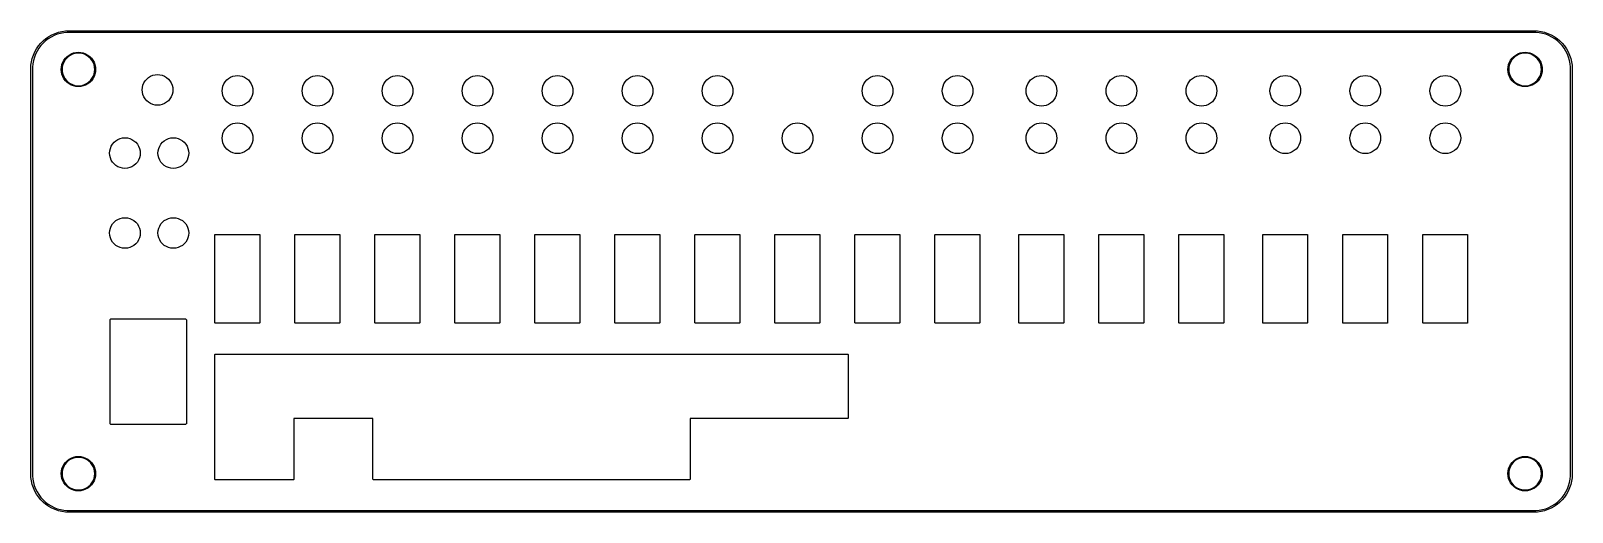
# Model space of a CAD drawing. Header units: millimetres. Extents: x 1.4 to 7.92, y -2.97 to -0.93.
import ezdxf

# ---------------------------------------------------------------- set-up
doc = ezdxf.new("R2010")
doc.units = ezdxf.units.MM
doc.layers.get('0').update_dxf_attribs({"linetype": 'CONTINUOUS', "lineweight": 25})
doc.layers.add('BLACK', color=3, linetype='CONTINUOUS')
doc.layers.add('Outline', color=7, linetype='CONTINUOUS', lineweight=0)

msp = doc.modelspace()

# ---------------------------------------------------------------- linework, layer by layer
at = {"color": 3, "linetype": 'CONTINUOUS', "lineweight": -3}
msp.add_line((2.0591, -2.1595), (2.0591, -2.5984), dxfattribs=at)
at = {"layer": 'BLACK', "linetype": 'CONTINUOUS'}
for p, q in [((1.4429, -0.9871), (1.4534, -0.9766)), ((1.4634, -0.9771), (1.4529, -0.9866)), ((1.4534, -0.9766), (1.4648, -0.9671)), ((1.4748, -0.9685), (1.4634, -0.9771)), ((1.4648, -0.9671), (1.4771, -0.9587)), ((1.4869, -0.961), (1.4748, -0.9685)), ((1.4771, -0.9587), (1.4901, -0.9515)), ((1.4996, -0.9546), (1.4869, -0.961)), ((1.4901, -0.9515), (1.5037, -0.9455)), ((1.5129, -0.9495), (1.4996, -0.9546)), ((1.5037, -0.9455), (1.5178, -0.9407)), ((1.5266, -0.9456), (1.5129, -0.9495)), ((1.5178, -0.9407), (1.5323, -0.9373)), ((1.5406, -0.943), (1.5266, -0.9456)), ((1.5323, -0.9373), (1.547, -0.9353)), ((1.5548, -0.9417), (1.5406, -0.943)), ((1.547, -0.9353), (1.5619, -0.9346)), ((1.5619, -0.9417), (1.5548, -0.9417)), ((1.5619, -0.9346), (1.5619, -0.9346)), ((1.5619, -0.9346), (7.7627, -0.9346)), ((1.5619, -0.9346), (1.5619, -0.9346)), ((7.7627, -0.9417), (1.5619, -0.9417)), ((1.5619, -0.9417), (1.5619, -0.9417)), ((1.5619, -0.9417), (1.5619, -0.9417)), ((7.7627, -0.9346), (7.7775, -0.9353)), ((7.7698, -0.9417), (7.7627, -0.9417)), ((7.784, -0.943), (7.7698, -0.9417)), ((7.7775, -0.9353), (7.7922, -0.9373)), ((7.7979, -0.9456), (7.784, -0.943)), ((7.7922, -0.9373), (7.8067, -0.9407)), ((7.8116, -0.9495), (7.7979, -0.9456)), ((7.8067, -0.9407), (7.8208, -0.9455)), ((7.8249, -0.9546), (7.8116, -0.9495)), ((7.8208, -0.9455), (7.8344, -0.9515)), ((7.8376, -0.961), (7.8249, -0.9546)), ((7.8344, -0.9515), (7.8474, -0.9587)), ((7.8497, -0.9685), (7.8376, -0.961)), ((7.8474, -0.9587), (7.8597, -0.9671)), ((7.8611, -0.9771), (7.8497, -0.9685)), ((7.8597, -0.9671), (7.8711, -0.9766)), ((7.8716, -0.9866), (7.8611, -0.9771)), ((7.8711, -0.9766), (7.8817, -0.9871)), ((1.407, -1.0515), (1.4117, -1.0374)), ((1.4117, -1.0374), (1.4177, -1.0238)), ((1.4209, -1.0334), (1.4158, -1.0466)), ((1.4177, -1.0238), (1.425, -1.0108)), ((1.4272, -1.0206), (1.4209, -1.0334)), ((1.425, -1.0108), (1.4334, -0.9986)), ((1.4347, -1.0085), (1.4272, -1.0206)), ((1.4334, -0.9986), (1.4429, -0.9871)), ((1.4433, -0.9972), (1.4347, -1.0085)), ((1.4529, -0.9866), (1.4433, -0.9972)), ((1.5473, -1.0507), (1.5547, -1.0434)), ((1.5547, -1.0434), (1.563, -1.0372)), ((1.5678, -1.0386), (1.5593, -1.0444)), ((1.563, -1.0372), (1.5721, -1.0322)), ((1.5771, -1.0341), (1.5678, -1.0386)), ((1.5721, -1.0322), (1.5818, -1.0285)), ((1.587, -1.0311), (1.5771, -1.0341)), ((1.5818, -1.0285), (1.592, -1.0263)), ((1.5972, -1.0295), (1.587, -1.0311)), ((1.592, -1.0263), (1.6024, -1.0256)), ((1.6075, -1.0295), (1.5972, -1.0295)), ((1.6024, -1.0256), (1.6127, -1.0263)), ((1.6177, -1.0311), (1.6075, -1.0295)), ((1.6127, -1.0263), (1.6229, -1.0285)), ((1.6276, -1.0341), (1.6177, -1.0311)), ((1.6229, -1.0285), (1.6326, -1.0322)), ((1.6369, -1.0386), (1.6276, -1.0341)), ((1.6326, -1.0322), (1.6417, -1.0372)), ((1.6454, -1.0444), (1.6369, -1.0386)), ((1.6417, -1.0372), (1.6501, -1.0434)), ((1.6501, -1.0434), (1.6574, -1.0507)), ((7.6694, -1.0507), (7.6767, -1.0434)), ((7.6767, -1.0434), (7.685, -1.0372)), ((7.6899, -1.0386), (7.6813, -1.0444)), ((7.685, -1.0372), (7.6942, -1.0322)), ((7.6992, -1.0341), (7.6899, -1.0386)), ((7.6942, -1.0322), (7.7039, -1.0285)), ((7.709, -1.0311), (7.6992, -1.0341)), ((7.7039, -1.0285), (7.714, -1.0263)), ((7.7192, -1.0295), (7.709, -1.0311)), ((7.714, -1.0263), (7.7244, -1.0256)), ((7.7296, -1.0295), (7.7192, -1.0295)), ((7.7244, -1.0256), (7.7348, -1.0263)), ((7.7398, -1.0311), (7.7296, -1.0295)), ((7.7348, -1.0263), (7.7449, -1.0285)), ((7.7497, -1.0341), (7.7398, -1.0311)), ((7.7449, -1.0285), (7.7547, -1.0322)), ((7.759, -1.0386), (7.7497, -1.0341)), ((7.7547, -1.0322), (7.7638, -1.0372)), ((7.7675, -1.0444), (7.759, -1.0386)), ((7.7638, -1.0372), (7.7721, -1.0434)), ((7.7721, -1.0434), (7.7795, -1.0507)), ((7.8812, -0.9972), (7.8716, -0.9866)), ((7.8898, -1.0085), (7.8812, -0.9972)), ((7.8817, -0.9871), (7.8912, -0.9986)), ((7.8973, -1.0206), (7.8898, -1.0085)), ((7.8912, -0.9986), (7.8996, -1.0108)), ((7.9036, -1.0334), (7.8973, -1.0206)), ((7.8996, -1.0108), (7.9068, -1.0238)), ((7.9088, -1.0466), (7.9036, -1.0334)), ((7.9068, -1.0238), (7.9128, -1.0374)), ((7.9128, -1.0374), (7.9175, -1.0515)), ((1.4008, -1.0956), (1.4015, -1.0807)), ((1.4008, -2.8124), (1.4008, -1.0956)), ((1.4008, -1.0956), (1.4008, -1.0956)), ((1.4015, -1.0807), (1.4036, -1.066)), ((1.4036, -1.066), (1.407, -1.0515)), ((1.4092, -1.0743), (1.4079, -1.0885)), ((1.4079, -1.0885), (1.4079, -1.0956)), ((1.4079, -1.0956), (1.4079, -1.0956)), ((1.4079, -1.0956), (1.4079, -2.8124)), ((1.4119, -1.0603), (1.4092, -1.0743)), ((1.4158, -1.0466), (1.4119, -1.0603)), ((1.5295, -1.0984), (1.5303, -1.0881)), ((1.5303, -1.1088), (1.5295, -1.0984)), ((1.5303, -1.0881), (1.5325, -1.0779)), ((1.5325, -1.1189), (1.5303, -1.1088)), ((1.5325, -1.0779), (1.5361, -1.0682)), ((1.534, -1.0881), (1.5333, -1.0984)), ((1.5333, -1.0984), (1.534, -1.1087)), ((1.5363, -1.0781), (1.534, -1.0881)), ((1.534, -1.1087), (1.5363, -1.1188)), ((1.5361, -1.0682), (1.5411, -1.059)), ((1.5401, -1.0684), (1.5363, -1.0781)), ((1.5453, -1.0595), (1.5401, -1.0684)), ((1.5411, -1.059), (1.5473, -1.0507)), ((1.5517, -1.0514), (1.5453, -1.0595)), ((1.5593, -1.0444), (1.5517, -1.0514)), ((1.653, -1.0514), (1.6454, -1.0444)), ((1.6594, -1.0595), (1.653, -1.0514)), ((1.6574, -1.0507), (1.6636, -1.059)), ((1.6646, -1.0684), (1.6594, -1.0595)), ((1.6636, -1.059), (1.6686, -1.0682)), ((1.6684, -1.0781), (1.6646, -1.0684)), ((1.6707, -1.0881), (1.6684, -1.0781)), ((1.6684, -1.1188), (1.6707, -1.1087)), ((1.6686, -1.0682), (1.6722, -1.0779)), ((1.6715, -1.0984), (1.6707, -1.0881)), ((1.6707, -1.1087), (1.6715, -1.0984)), ((1.6722, -1.0779), (1.6745, -1.0881)), ((1.6745, -1.1088), (1.6722, -1.1189)), ((1.6745, -1.0881), (1.6752, -1.0984)), ((1.6752, -1.0984), (1.6745, -1.1088)), ((7.6516, -1.0984), (7.6523, -1.0881)), ((7.6523, -1.1088), (7.6516, -1.0984)), ((7.6523, -1.0881), (7.6545, -1.0779)), ((7.6545, -1.1189), (7.6523, -1.1088)), ((7.6545, -1.0779), (7.6582, -1.0682)), ((7.6561, -1.0881), (7.6553, -1.0984)), ((7.6553, -1.0984), (7.6561, -1.1087)), ((7.6584, -1.0781), (7.6561, -1.0881)), ((7.6561, -1.1087), (7.6584, -1.1188)), ((7.6582, -1.0682), (7.6631, -1.059)), ((7.6622, -1.0684), (7.6584, -1.0781)), ((7.6673, -1.0595), (7.6622, -1.0684)), ((7.6631, -1.059), (7.6694, -1.0507)), ((7.6738, -1.0514), (7.6673, -1.0595)), ((7.6813, -1.0444), (7.6738, -1.0514)), ((7.7751, -1.0514), (7.7675, -1.0444)), ((7.7815, -1.0595), (7.7751, -1.0514)), ((7.7795, -1.0507), (7.7857, -1.059)), ((7.7867, -1.0684), (7.7815, -1.0595)), ((7.7857, -1.059), (7.7907, -1.0682)), ((7.7904, -1.0781), (7.7867, -1.0684)), ((7.7927, -1.0881), (7.7904, -1.0781)), ((7.7904, -1.1188), (7.7927, -1.1087)), ((7.7907, -1.0682), (7.7943, -1.0779)), ((7.7935, -1.0984), (7.7927, -1.0881)), ((7.7927, -1.1087), (7.7935, -1.0984)), ((7.7943, -1.0779), (7.7965, -1.0881)), ((7.7965, -1.1088), (7.7943, -1.1189)), ((7.7965, -1.0881), (7.7972, -1.0984)), ((7.7972, -1.0984), (7.7965, -1.1088)), ((7.9127, -1.0603), (7.9088, -1.0466)), ((7.9153, -1.0743), (7.9127, -1.0603)), ((7.9166, -1.0885), (7.9153, -1.0743)), ((7.9166, -1.0956), (7.9166, -1.0885)), ((7.9166, -2.8133), (7.9166, -1.0956)), ((7.9166, -1.0956), (7.9166, -1.0956)), ((7.9175, -1.0515), (7.9209, -1.066)), ((7.9209, -1.066), (7.923, -1.0807)), ((7.923, -1.0807), (7.9237, -1.0956)), ((7.9237, -1.0956), (7.9237, -1.0956)), ((7.9237, -1.0956), (7.9237, -2.8133)), ((1.5361, -1.1287), (1.5325, -1.1189)), ((1.5411, -1.1378), (1.5361, -1.1287)), ((1.5363, -1.1188), (1.5401, -1.1284)), ((1.5401, -1.1284), (1.5453, -1.1373)), ((1.5473, -1.1461), (1.5411, -1.1378)), ((1.5453, -1.1373), (1.5517, -1.1454)), ((1.5547, -1.1535), (1.5473, -1.1461)), ((1.5517, -1.1454), (1.5593, -1.1524)), ((1.563, -1.1597), (1.5547, -1.1535)), ((1.5593, -1.1524), (1.5678, -1.1583)), ((1.5721, -1.1647), (1.563, -1.1597)), ((1.5678, -1.1583), (1.5771, -1.1627)), ((1.5818, -1.1683), (1.5721, -1.1647)), ((1.5771, -1.1627), (1.587, -1.1658)), ((1.592, -1.1705), (1.5818, -1.1683)), ((1.587, -1.1658), (1.5972, -1.1673)), ((1.6024, -1.1713), (1.592, -1.1705)), ((1.5972, -1.1673), (1.6075, -1.1673)), ((1.6127, -1.1705), (1.6024, -1.1713)), ((1.6075, -1.1673), (1.6177, -1.1658)), ((1.6229, -1.1683), (1.6127, -1.1705)), ((1.6177, -1.1658), (1.6276, -1.1627)), ((1.6326, -1.1647), (1.6229, -1.1683)), ((1.6276, -1.1627), (1.6369, -1.1583)), ((1.6417, -1.1597), (1.6326, -1.1647)), ((1.6369, -1.1583), (1.6454, -1.1524)), ((1.6501, -1.1535), (1.6417, -1.1597)), ((1.6454, -1.1524), (1.653, -1.1454)), ((1.6574, -1.1461), (1.6501, -1.1535)), ((1.653, -1.1454), (1.6594, -1.1373)), ((1.6636, -1.1378), (1.6574, -1.1461)), ((1.6594, -1.1373), (1.6646, -1.1284)), ((1.6686, -1.1287), (1.6636, -1.1378)), ((1.6646, -1.1284), (1.6684, -1.1188)), ((1.6722, -1.1189), (1.6686, -1.1287)), ((1.8728, -1.1749), (1.8752, -1.165)), ((1.8752, -1.165), (1.8791, -1.1555)), ((1.8791, -1.1555), (1.8845, -1.1469)), ((1.8845, -1.1469), (1.8911, -1.1391)), ((1.8911, -1.1391), (1.8988, -1.1325)), ((1.8988, -1.1325), (1.9075, -1.1272)), ((1.9075, -1.1272), (1.9169, -1.1233)), ((1.9169, -1.1233), (1.9268, -1.1209)), ((1.9268, -1.1209), (1.937, -1.1201)), ((1.937, -1.1201), (1.9472, -1.1209)), ((1.9472, -1.1209), (1.9571, -1.1233)), ((1.9571, -1.1233), (1.9665, -1.1272)), ((1.9665, -1.1272), (1.9752, -1.1325)), ((1.9752, -1.1325), (1.9829, -1.1391)), ((1.9829, -1.1391), (1.9896, -1.1469)), ((1.9896, -1.1469), (1.9949, -1.1555)), ((1.9949, -1.1555), (1.9988, -1.165)), ((1.9988, -1.165), (2.0012, -1.1749)), ((2.2114, -1.1788), (2.2138, -1.1689)), ((2.2138, -1.1689), (2.2177, -1.1595)), ((2.2177, -1.1595), (2.223, -1.1508)), ((2.223, -1.1508), (2.2297, -1.143)), ((2.2297, -1.143), (2.2374, -1.1364)), ((2.2374, -1.1364), (2.2461, -1.1311)), ((2.2461, -1.1311), (2.2555, -1.1272)), ((2.2555, -1.1272), (2.2654, -1.1248)), ((2.2654, -1.1248), (2.2756, -1.124)), ((2.2756, -1.124), (2.2858, -1.1248)), ((2.2858, -1.1248), (2.2957, -1.1272)), ((2.2957, -1.1272), (2.3051, -1.1311)), ((2.3051, -1.1311), (2.3138, -1.1364)), ((2.3138, -1.1364), (2.3215, -1.143)), ((2.3215, -1.143), (2.3281, -1.1508)), ((2.3281, -1.1508), (2.3335, -1.1595)), ((2.3335, -1.1595), (2.3374, -1.1689)), ((2.3374, -1.1689), (2.3398, -1.1788)), ((2.55, -1.1788), (2.5524, -1.1689)), ((2.5524, -1.1689), (2.5563, -1.1595)), ((2.5563, -1.1595), (2.5616, -1.1508)), ((2.5616, -1.1508), (2.5682, -1.143)), ((2.5682, -1.143), (2.576, -1.1364)), ((2.576, -1.1364), (2.5847, -1.1311)), ((2.5847, -1.1311), (2.5941, -1.1272)), ((2.5941, -1.1272), (2.604, -1.1248)), ((2.604, -1.1248), (2.6142, -1.124)), ((2.6142, -1.124), (2.6243, -1.1248)), ((2.6243, -1.1248), (2.6342, -1.1272)), ((2.6342, -1.1272), (2.6437, -1.1311)), ((2.6437, -1.1311), (2.6524, -1.1364)), ((2.6524, -1.1364), (2.6601, -1.143)), ((2.6601, -1.143), (2.6667, -1.1508)), ((2.6667, -1.1508), (2.6721, -1.1595)), ((2.6721, -1.1595), (2.676, -1.1689)), ((2.676, -1.1689), (2.6783, -1.1788)), ((2.8886, -1.1788), (2.891, -1.1689)), ((2.891, -1.1689), (2.8949, -1.1595)), ((2.8949, -1.1595), (2.9002, -1.1508)), ((2.9002, -1.1508), (2.9068, -1.143)), ((2.9068, -1.143), (2.9146, -1.1364)), ((2.9146, -1.1364), (2.9233, -1.1311)), ((2.9233, -1.1311), (2.9327, -1.1272)), ((2.9327, -1.1272), (2.9426, -1.1248)), ((2.9426, -1.1248), (2.9528, -1.124)), ((2.9528, -1.124), (2.9629, -1.1248)), ((2.9629, -1.1248), (2.9728, -1.1272)), ((2.9728, -1.1272), (2.9822, -1.1311)), ((2.9822, -1.1311), (2.9909, -1.1364)), ((2.9909, -1.1364), (2.9987, -1.143)), ((2.9987, -1.143), (3.0053, -1.1508)), ((3.0053, -1.1508), (3.0106, -1.1595)), ((3.0106, -1.1595), (3.0145, -1.1689)), ((3.0145, -1.1689), (3.0169, -1.1788)), ((3.2272, -1.1788), (3.2296, -1.1689)), ((3.2296, -1.1689), (3.2335, -1.1595)), ((3.2335, -1.1595), (3.2388, -1.1508)), ((3.2388, -1.1508), (3.2454, -1.143)), ((3.2454, -1.143), (3.2532, -1.1364)), ((3.2532, -1.1364), (3.2618, -1.1311)), ((3.2618, -1.1311), (3.2713, -1.1272)), ((3.2713, -1.1272), (3.2812, -1.1248)), ((3.2812, -1.1248), (3.2913, -1.124)), ((3.2913, -1.124), (3.3015, -1.1248)), ((3.3015, -1.1248), (3.3114, -1.1272)), ((3.3114, -1.1272), (3.3208, -1.1311)), ((3.3208, -1.1311), (3.3295, -1.1364)), ((3.3295, -1.1364), (3.3373, -1.143)), ((3.3373, -1.143), (3.3439, -1.1508)), ((3.3439, -1.1508), (3.3492, -1.1595)), ((3.3492, -1.1595), (3.3531, -1.1689)), ((3.3531, -1.1689), (3.3555, -1.1788)), ((3.5658, -1.1788), (3.5681, -1.1689)), ((3.5681, -1.1689), (3.572, -1.1595)), ((3.572, -1.1595), (3.5774, -1.1508)), ((3.5774, -1.1508), (3.584, -1.143)), ((3.584, -1.143), (3.5917, -1.1364)), ((3.5917, -1.1364), (3.6004, -1.1311)), ((3.6004, -1.1311), (3.6098, -1.1272)), ((3.6098, -1.1272), (3.6198, -1.1248)), ((3.6198, -1.1248), (3.6299, -1.124)), ((3.6299, -1.124), (3.6401, -1.1248)), ((3.6401, -1.1248), (3.65, -1.1272)), ((3.65, -1.1272), (3.6594, -1.1311)), ((3.6594, -1.1311), (3.6681, -1.1364)), ((3.6681, -1.1364), (3.6759, -1.143)), ((3.6759, -1.143), (3.6825, -1.1508)), ((3.6825, -1.1508), (3.6878, -1.1595)), ((3.6878, -1.1595), (3.6917, -1.1689)), ((3.6917, -1.1689), (3.6941, -1.1788)), ((3.9043, -1.1788), (3.9067, -1.1689)), ((3.9067, -1.1689), (3.9106, -1.1595)), ((3.9106, -1.1595), (3.9159, -1.1508)), ((3.9159, -1.1508), (3.9226, -1.143)), ((3.9226, -1.143), (3.9303, -1.1364)), ((3.9303, -1.1364), (3.939, -1.1311)), ((3.939, -1.1311), (3.9484, -1.1272)), ((3.9484, -1.1272), (3.9583, -1.1248)), ((3.9583, -1.1248), (3.9685, -1.124)), ((3.9685, -1.124), (3.9787, -1.1248)), ((3.9787, -1.1248), (3.9886, -1.1272)), ((3.9886, -1.1272), (3.998, -1.1311)), ((3.998, -1.1311), (4.0067, -1.1364)), ((4.0067, -1.1364), (4.0144, -1.143)), ((4.0144, -1.143), (4.0211, -1.1508)), ((4.0211, -1.1508), (4.0264, -1.1595)), ((4.0264, -1.1595), (4.0303, -1.1689)), ((4.0303, -1.1689), (4.0327, -1.1788)), ((4.2429, -1.1788), (4.2453, -1.1689)), ((4.2453, -1.1689), (4.2492, -1.1595)), ((4.2492, -1.1595), (4.2545, -1.1508)), ((4.2545, -1.1508), (4.2612, -1.143)), ((4.2612, -1.143), (4.2689, -1.1364)), ((4.2689, -1.1364), (4.2776, -1.1311)), ((4.2776, -1.1311), (4.287, -1.1272)), ((4.287, -1.1272), (4.2969, -1.1248)), ((4.2969, -1.1248), (4.3071, -1.124)), ((4.3071, -1.124), (4.3172, -1.1248)), ((4.3172, -1.1248), (4.3272, -1.1272)), ((4.3272, -1.1272), (4.3366, -1.1311)), ((4.3366, -1.1311), (4.3453, -1.1364)), ((4.3453, -1.1364), (4.353, -1.143)), ((4.353, -1.143), (4.3596, -1.1508)), ((4.3596, -1.1508), (4.365, -1.1595)), ((4.365, -1.1595), (4.3689, -1.1689)), ((4.3689, -1.1689), (4.3712, -1.1788)), ((4.9201, -1.1788), (4.9225, -1.1689)), ((4.9225, -1.1689), (4.9264, -1.1595)), ((4.9264, -1.1595), (4.9317, -1.1508)), ((4.9317, -1.1508), (4.9383, -1.143)), ((4.9383, -1.143), (4.9461, -1.1364)), ((4.9461, -1.1364), (4.9548, -1.1311)), ((4.9548, -1.1311), (4.9642, -1.1272)), ((4.9642, -1.1272), (4.9741, -1.1248)), ((4.9741, -1.1248), (4.9843, -1.124)), ((4.9843, -1.124), (4.9944, -1.1248)), ((4.9944, -1.1248), (5.0043, -1.1272)), ((5.0043, -1.1272), (5.0137, -1.1311)), ((5.0137, -1.1311), (5.0224, -1.1364)), ((5.0224, -1.1364), (5.0302, -1.143)), ((5.0302, -1.143), (5.0368, -1.1508)), ((5.0368, -1.1508), (5.0421, -1.1595)), ((5.0421, -1.1595), (5.046, -1.1689)), ((5.046, -1.1689), (5.0484, -1.1788)), ((5.2587, -1.1788), (5.2611, -1.1689)), ((5.2611, -1.1689), (5.265, -1.1595)), ((5.265, -1.1595), (5.2703, -1.1508)), ((5.2703, -1.1508), (5.2769, -1.143)), ((5.2769, -1.143), (5.2847, -1.1364)), ((5.2847, -1.1364), (5.2933, -1.1311)), ((5.2933, -1.1311), (5.3028, -1.1272)), ((5.3028, -1.1272), (5.3127, -1.1248)), ((5.3127, -1.1248), (5.3228, -1.124)), ((5.3228, -1.124), (5.333, -1.1248)), ((5.333, -1.1248), (5.3429, -1.1272)), ((5.3429, -1.1272), (5.3523, -1.1311)), ((5.3523, -1.1311), (5.361, -1.1364)), ((5.361, -1.1364), (5.3688, -1.143)), ((5.3688, -1.143), (5.3754, -1.1508)), ((5.3754, -1.1508), (5.3807, -1.1595)), ((5.3807, -1.1595), (5.3846, -1.1689)), ((5.3846, -1.1689), (5.387, -1.1788)), ((5.6136, -1.1788), (5.616, -1.1689)), ((5.616, -1.1689), (5.6199, -1.1595)), ((5.6199, -1.1595), (5.6252, -1.1508)), ((5.6252, -1.1508), (5.6318, -1.143)), ((5.6318, -1.143), (5.6396, -1.1364)), ((5.6396, -1.1364), (5.6483, -1.1311)), ((5.6483, -1.1311), (5.6577, -1.1272)), ((5.6577, -1.1272), (5.6676, -1.1248)), ((5.6676, -1.1248), (5.6778, -1.124)), ((5.6778, -1.124), (5.6879, -1.1248)), ((5.6879, -1.1248), (5.6978, -1.1272)), ((5.6978, -1.1272), (5.7072, -1.1311)), ((5.7072, -1.1311), (5.7159, -1.1364)), ((5.7159, -1.1364), (5.7237, -1.143)), ((5.7237, -1.143), (5.7303, -1.1508)), ((5.7303, -1.1508), (5.7356, -1.1595)), ((5.7356, -1.1595), (5.7395, -1.1689)), ((5.7395, -1.1689), (5.7419, -1.1788)), ((5.9522, -1.1788), (5.9546, -1.1689)), ((5.9546, -1.1689), (5.9585, -1.1595)), ((5.9585, -1.1595), (5.9638, -1.1508)), ((5.9638, -1.1508), (5.9704, -1.143)), ((5.9704, -1.143), (5.9782, -1.1364)), ((5.9782, -1.1364), (5.9868, -1.1311)), ((5.9868, -1.1311), (5.9963, -1.1272)), ((5.9963, -1.1272), (6.0062, -1.1248)), ((6.0062, -1.1248), (6.0163, -1.124)), ((6.0163, -1.124), (6.0265, -1.1248)), ((6.0265, -1.1248), (6.0364, -1.1272)), ((6.0364, -1.1272), (6.0458, -1.1311)), ((6.0458, -1.1311), (6.0545, -1.1364)), ((6.0545, -1.1364), (6.0623, -1.143)), ((6.0623, -1.143), (6.0689, -1.1508)), ((6.0689, -1.1508), (6.0742, -1.1595)), ((6.0742, -1.1595), (6.0781, -1.1689)), ((6.0781, -1.1689), (6.0805, -1.1788)), ((6.2908, -1.1788), (6.2931, -1.1689)), ((6.2931, -1.1689), (6.297, -1.1595)), ((6.297, -1.1595), (6.3024, -1.1508)), ((6.3024, -1.1508), (6.309, -1.143)), ((6.309, -1.143), (6.3167, -1.1364)), ((6.3167, -1.1364), (6.3254, -1.1311)), ((6.3254, -1.1311), (6.3348, -1.1272)), ((6.3348, -1.1272), (6.3448, -1.1248)), ((6.3448, -1.1248), (6.3549, -1.124)), ((6.3549, -1.124), (6.3651, -1.1248)), ((6.3651, -1.1248), (6.375, -1.1272)), ((6.375, -1.1272), (6.3844, -1.1311)), ((6.3844, -1.1311), (6.3931, -1.1364)), ((6.3931, -1.1364), (6.4009, -1.143)), ((6.4009, -1.143), (6.4075, -1.1508)), ((6.4075, -1.1508), (6.4128, -1.1595)), ((6.4128, -1.1595), (6.4167, -1.1689)), ((6.4167, -1.1689), (6.4191, -1.1788)), ((6.6455, -1.1788), (6.6479, -1.1689)), ((6.6479, -1.1689), (6.6518, -1.1595)), ((6.6518, -1.1595), (6.6571, -1.1508)), ((6.6571, -1.1508), (6.6637, -1.143)), ((6.6637, -1.143), (6.6715, -1.1364)), ((6.6715, -1.1364), (6.6802, -1.1311)), ((6.6802, -1.1311), (6.6896, -1.1272)), ((6.6896, -1.1272), (6.6995, -1.1248)), ((6.6995, -1.1248), (6.7096, -1.124)), ((6.7096, -1.124), (6.7198, -1.1248)), ((6.7198, -1.1248), (6.7297, -1.1272)), ((6.7297, -1.1272), (6.7391, -1.1311)), ((6.7391, -1.1311), (6.7478, -1.1364)), ((6.7478, -1.1364), (6.7556, -1.143)), ((6.7556, -1.143), (6.7622, -1.1508)), ((6.7622, -1.1508), (6.7675, -1.1595)), ((6.7675, -1.1595), (6.7714, -1.1689)), ((6.7714, -1.1689), (6.7738, -1.1788)), ((6.9841, -1.1788), (6.9864, -1.1689)), ((6.9864, -1.1689), (6.9903, -1.1595)), ((6.9903, -1.1595), (6.9957, -1.1508)), ((6.9957, -1.1508), (7.0023, -1.143)), ((7.0023, -1.143), (7.01, -1.1364)), ((7.01, -1.1364), (7.0187, -1.1311)), ((7.0187, -1.1311), (7.0282, -1.1272)), ((7.0282, -1.1272), (7.0381, -1.1248)), ((7.0381, -1.1248), (7.0482, -1.124)), ((7.0482, -1.124), (7.0584, -1.1248)), ((7.0584, -1.1248), (7.0683, -1.1272)), ((7.0683, -1.1272), (7.0777, -1.1311)), ((7.0777, -1.1311), (7.0864, -1.1364)), ((7.0864, -1.1364), (7.0942, -1.143)), ((7.0942, -1.143), (7.1008, -1.1508)), ((7.1008, -1.1508), (7.1061, -1.1595)), ((7.1061, -1.1595), (7.11, -1.1689)), ((7.11, -1.1689), (7.1124, -1.1788)), ((7.3227, -1.1788), (7.325, -1.1689)), ((7.325, -1.1689), (7.3289, -1.1595)), ((7.3289, -1.1595), (7.3343, -1.1508)), ((7.3343, -1.1508), (7.3409, -1.143)), ((7.3409, -1.143), (7.3486, -1.1364)), ((7.3486, -1.1364), (7.3573, -1.1311)), ((7.3573, -1.1311), (7.3667, -1.1272)), ((7.3667, -1.1272), (7.3766, -1.1248)), ((7.3766, -1.1248), (7.3868, -1.124)), ((7.3868, -1.124), (7.397, -1.1248)), ((7.397, -1.1248), (7.4069, -1.1272)), ((7.4069, -1.1272), (7.4163, -1.1311)), ((7.4163, -1.1311), (7.425, -1.1364)), ((7.425, -1.1364), (7.4327, -1.143)), ((7.4327, -1.143), (7.4394, -1.1508)), ((7.4394, -1.1508), (7.4447, -1.1595)), ((7.4447, -1.1595), (7.4486, -1.1689)), ((7.4486, -1.1689), (7.451, -1.1788)), ((7.6582, -1.1287), (7.6545, -1.1189)), ((7.6631, -1.1378), (7.6582, -1.1287)), ((7.6584, -1.1188), (7.6622, -1.1284)), ((7.6622, -1.1284), (7.6673, -1.1373)), ((7.6694, -1.1461), (7.6631, -1.1378)), ((7.6673, -1.1373), (7.6738, -1.1454)), ((7.6767, -1.1535), (7.6694, -1.1461)), ((7.6738, -1.1454), (7.6813, -1.1524)), ((7.685, -1.1597), (7.6767, -1.1535)), ((7.6813, -1.1524), (7.6899, -1.1583)), ((7.6942, -1.1647), (7.685, -1.1597)), ((7.6899, -1.1583), (7.6992, -1.1627)), ((7.7039, -1.1683), (7.6942, -1.1647)), ((7.6992, -1.1627), (7.709, -1.1658)), ((7.714, -1.1705), (7.7039, -1.1683)), ((7.709, -1.1658), (7.7192, -1.1673)), ((7.7244, -1.1713), (7.714, -1.1705)), ((7.7192, -1.1673), (7.7296, -1.1673)), ((7.7348, -1.1705), (7.7244, -1.1713)), ((7.7296, -1.1673), (7.7398, -1.1658)), ((7.7449, -1.1683), (7.7348, -1.1705)), ((7.7398, -1.1658), (7.7497, -1.1627)), ((7.7547, -1.1647), (7.7449, -1.1683)), ((7.7497, -1.1627), (7.759, -1.1583)), ((7.7638, -1.1597), (7.7547, -1.1647)), ((7.759, -1.1583), (7.7675, -1.1524)), ((7.7721, -1.1535), (7.7638, -1.1597)), ((7.7675, -1.1524), (7.7751, -1.1454)), ((7.7795, -1.1461), (7.7721, -1.1535)), ((7.7751, -1.1454), (7.7815, -1.1373)), ((7.7857, -1.1378), (7.7795, -1.1461)), ((7.7815, -1.1373), (7.7867, -1.1284)), ((7.7907, -1.1287), (7.7857, -1.1378)), ((7.7867, -1.1284), (7.7904, -1.1188)), ((7.7943, -1.1189), (7.7907, -1.1287)), ((1.872, -1.185), (1.8728, -1.1749)), ((1.8728, -1.1952), (1.872, -1.185)), ((1.8752, -1.2051), (1.8728, -1.1952)), ((1.8791, -1.2145), (1.8752, -1.2051)), ((1.8845, -1.2232), (1.8791, -1.2145)), ((1.8911, -1.231), (1.8845, -1.2232)), ((1.8988, -1.2376), (1.8911, -1.231)), ((1.9075, -1.2429), (1.8988, -1.2376)), ((1.9752, -1.2376), (1.9665, -1.2429)), ((1.9829, -1.231), (1.9752, -1.2376)), ((1.9896, -1.2232), (1.9829, -1.231)), ((1.9949, -1.2145), (1.9896, -1.2232)), ((1.9988, -1.2051), (1.9949, -1.2145)), ((2.0012, -1.1952), (1.9988, -1.2051)), ((2.0012, -1.1749), (2.002, -1.185)), ((2.002, -1.185), (2.0012, -1.1952)), ((2.2106, -1.189), (2.2114, -1.1788)), ((2.2114, -1.1991), (2.2106, -1.189)), ((2.2138, -1.2091), (2.2114, -1.1991)), ((2.2177, -1.2185), (2.2138, -1.2091)), ((2.223, -1.2272), (2.2177, -1.2185)), ((2.2297, -1.2349), (2.223, -1.2272)), ((2.2374, -1.2415), (2.2297, -1.2349)), ((2.3215, -1.2349), (2.3138, -1.2415)), ((2.3281, -1.2272), (2.3215, -1.2349)), ((2.3335, -1.2185), (2.3281, -1.2272)), ((2.3374, -1.2091), (2.3335, -1.2185)), ((2.3398, -1.1991), (2.3374, -1.2091)), ((2.3398, -1.1788), (2.3406, -1.189)), ((2.3406, -1.189), (2.3398, -1.1991)), ((2.5492, -1.189), (2.55, -1.1788)), ((2.55, -1.1991), (2.5492, -1.189)), ((2.5524, -1.2091), (2.55, -1.1991)), ((2.5563, -1.2185), (2.5524, -1.2091)), ((2.5616, -1.2272), (2.5563, -1.2185)), ((2.5682, -1.2349), (2.5616, -1.2272)), ((2.576, -1.2415), (2.5682, -1.2349)), ((2.6601, -1.2349), (2.6524, -1.2415)), ((2.6667, -1.2272), (2.6601, -1.2349)), ((2.6721, -1.2185), (2.6667, -1.2272)), ((2.676, -1.2091), (2.6721, -1.2185)), ((2.6783, -1.1991), (2.676, -1.2091)), ((2.6783, -1.1788), (2.6791, -1.189)), ((2.6791, -1.189), (2.6783, -1.1991)), ((2.8878, -1.189), (2.8886, -1.1788)), ((2.8886, -1.1991), (2.8878, -1.189)), ((2.891, -1.2091), (2.8886, -1.1991)), ((2.8949, -1.2185), (2.891, -1.2091)), ((2.9002, -1.2272), (2.8949, -1.2185)), ((2.9068, -1.2349), (2.9002, -1.2272)), ((2.9146, -1.2415), (2.9068, -1.2349)), ((2.9987, -1.2349), (2.9909, -1.2415)), ((3.0053, -1.2272), (2.9987, -1.2349)), ((3.0106, -1.2185), (3.0053, -1.2272)), ((3.0145, -1.2091), (3.0106, -1.2185)), ((3.0169, -1.1991), (3.0145, -1.2091)), ((3.0169, -1.1788), (3.0177, -1.189)), ((3.0177, -1.189), (3.0169, -1.1991)), ((3.2264, -1.189), (3.2272, -1.1788)), ((3.2272, -1.1991), (3.2264, -1.189)), ((3.2296, -1.2091), (3.2272, -1.1991)), ((3.2335, -1.2185), (3.2296, -1.2091)), ((3.2388, -1.2272), (3.2335, -1.2185)), ((3.2454, -1.2349), (3.2388, -1.2272)), ((3.2532, -1.2415), (3.2454, -1.2349)), ((3.3373, -1.2349), (3.3295, -1.2415)), ((3.3439, -1.2272), (3.3373, -1.2349)), ((3.3492, -1.2185), (3.3439, -1.2272)), ((3.3531, -1.2091), (3.3492, -1.2185)), ((3.3555, -1.1991), (3.3531, -1.2091)), ((3.3555, -1.1788), (3.3563, -1.189)), ((3.3563, -1.189), (3.3555, -1.1991)), ((3.565, -1.189), (3.5658, -1.1788)), ((3.5658, -1.1991), (3.565, -1.189)), ((3.5681, -1.2091), (3.5658, -1.1991)), ((3.572, -1.2185), (3.5681, -1.2091)), ((3.5774, -1.2272), (3.572, -1.2185)), ((3.584, -1.2349), (3.5774, -1.2272)), ((3.5917, -1.2415), (3.584, -1.2349)), ((3.6759, -1.2349), (3.6681, -1.2415)), ((3.6825, -1.2272), (3.6759, -1.2349)), ((3.6878, -1.2185), (3.6825, -1.2272)), ((3.6917, -1.2091), (3.6878, -1.2185)), ((3.6941, -1.1991), (3.6917, -1.2091)), ((3.6941, -1.1788), (3.6949, -1.189)), ((3.6949, -1.189), (3.6941, -1.1991)), ((3.9035, -1.189), (3.9043, -1.1788)), ((3.9043, -1.1991), (3.9035, -1.189)), ((3.9067, -1.2091), (3.9043, -1.1991)), ((3.9106, -1.2185), (3.9067, -1.2091)), ((3.9159, -1.2272), (3.9106, -1.2185)), ((3.9226, -1.2349), (3.9159, -1.2272)), ((3.9303, -1.2415), (3.9226, -1.2349)), ((4.0144, -1.2349), (4.0067, -1.2415)), ((4.0211, -1.2272), (4.0144, -1.2349)), ((4.0264, -1.2185), (4.0211, -1.2272)), ((4.0303, -1.2091), (4.0264, -1.2185)), ((4.0327, -1.1991), (4.0303, -1.2091)), ((4.0327, -1.1788), (4.0335, -1.189)), ((4.0335, -1.189), (4.0327, -1.1991)), ((4.2421, -1.189), (4.2429, -1.1788)), ((4.2429, -1.1991), (4.2421, -1.189)), ((4.2453, -1.2091), (4.2429, -1.1991)), ((4.2492, -1.2185), (4.2453, -1.2091)), ((4.2545, -1.2272), (4.2492, -1.2185)), ((4.2612, -1.2349), (4.2545, -1.2272)), ((4.2689, -1.2415), (4.2612, -1.2349)), ((4.353, -1.2349), (4.3453, -1.2415)), ((4.3596, -1.2272), (4.353, -1.2349)), ((4.365, -1.2185), (4.3596, -1.2272)), ((4.3689, -1.2091), (4.365, -1.2185)), ((4.3712, -1.1991), (4.3689, -1.2091)), ((4.3712, -1.1788), (4.372, -1.189)), ((4.372, -1.189), (4.3712, -1.1991)), ((4.9193, -1.189), (4.9201, -1.1788)), ((4.9201, -1.1991), (4.9193, -1.189)), ((4.9225, -1.2091), (4.9201, -1.1991)), ((4.9264, -1.2185), (4.9225, -1.2091)), ((4.9317, -1.2272), (4.9264, -1.2185)), ((4.9383, -1.2349), (4.9317, -1.2272)), ((4.9461, -1.2415), (4.9383, -1.2349)), ((5.0302, -1.2349), (5.0224, -1.2415)), ((5.0368, -1.2272), (5.0302, -1.2349)), ((5.0421, -1.2185), (5.0368, -1.2272)), ((5.046, -1.2091), (5.0421, -1.2185)), ((5.0484, -1.1991), (5.046, -1.2091)), ((5.0484, -1.1788), (5.0492, -1.189)), ((5.0492, -1.189), (5.0484, -1.1991)), ((5.2579, -1.189), (5.2587, -1.1788)), ((5.2587, -1.1991), (5.2579, -1.189)), ((5.2611, -1.2091), (5.2587, -1.1991)), ((5.265, -1.2185), (5.2611, -1.2091)), ((5.2703, -1.2272), (5.265, -1.2185)), ((5.2769, -1.2349), (5.2703, -1.2272)), ((5.2847, -1.2415), (5.2769, -1.2349)), ((5.3688, -1.2349), (5.361, -1.2415)), ((5.3754, -1.2272), (5.3688, -1.2349)), ((5.3807, -1.2185), (5.3754, -1.2272)), ((5.3846, -1.2091), (5.3807, -1.2185)), ((5.387, -1.1991), (5.3846, -1.2091)), ((5.387, -1.1788), (5.3878, -1.189)), ((5.3878, -1.189), (5.387, -1.1991)), ((5.6128, -1.189), (5.6136, -1.1788)), ((5.6136, -1.1991), (5.6128, -1.189)), ((5.616, -1.2091), (5.6136, -1.1991)), ((5.6199, -1.2185), (5.616, -1.2091)), ((5.6252, -1.2272), (5.6199, -1.2185)), ((5.6318, -1.2349), (5.6252, -1.2272)), ((5.6396, -1.2415), (5.6318, -1.2349)), ((5.7237, -1.2349), (5.7159, -1.2415)), ((5.7303, -1.2272), (5.7237, -1.2349)), ((5.7356, -1.2185), (5.7303, -1.2272)), ((5.7395, -1.2091), (5.7356, -1.2185)), ((5.7419, -1.1991), (5.7395, -1.2091)), ((5.7419, -1.1788), (5.7427, -1.189)), ((5.7427, -1.189), (5.7419, -1.1991)), ((5.9514, -1.189), (5.9522, -1.1788)), ((5.9522, -1.1991), (5.9514, -1.189)), ((5.9546, -1.2091), (5.9522, -1.1991)), ((5.9585, -1.2185), (5.9546, -1.2091)), ((5.9638, -1.2272), (5.9585, -1.2185)), ((5.9704, -1.2349), (5.9638, -1.2272)), ((5.9782, -1.2415), (5.9704, -1.2349)), ((6.0623, -1.2349), (6.0545, -1.2415)), ((6.0689, -1.2272), (6.0623, -1.2349)), ((6.0742, -1.2185), (6.0689, -1.2272)), ((6.0781, -1.2091), (6.0742, -1.2185)), ((6.0805, -1.1991), (6.0781, -1.2091)), ((6.0805, -1.1788), (6.0813, -1.189)), ((6.0813, -1.189), (6.0805, -1.1991)), ((6.29, -1.189), (6.2908, -1.1788)), ((6.2908, -1.1991), (6.29, -1.189)), ((6.2931, -1.2091), (6.2908, -1.1991)), ((6.297, -1.2185), (6.2931, -1.2091)), ((6.3024, -1.2272), (6.297, -1.2185)), ((6.309, -1.2349), (6.3024, -1.2272)), ((6.3167, -1.2415), (6.309, -1.2349)), ((6.4009, -1.2349), (6.3931, -1.2415)), ((6.4075, -1.2272), (6.4009, -1.2349)), ((6.4128, -1.2185), (6.4075, -1.2272)), ((6.4167, -1.2091), (6.4128, -1.2185)), ((6.4191, -1.1991), (6.4167, -1.2091)), ((6.4191, -1.1788), (6.4199, -1.189)), ((6.4199, -1.189), (6.4191, -1.1991)), ((6.6447, -1.189), (6.6455, -1.1788)), ((6.6455, -1.1991), (6.6447, -1.189)), ((6.6479, -1.2091), (6.6455, -1.1991)), ((6.6518, -1.2185), (6.6479, -1.2091)), ((6.6571, -1.2272), (6.6518, -1.2185)), ((6.6637, -1.2349), (6.6571, -1.2272)), ((6.6715, -1.2415), (6.6637, -1.2349)), ((6.7556, -1.2349), (6.7478, -1.2415)), ((6.7622, -1.2272), (6.7556, -1.2349)), ((6.7675, -1.2185), (6.7622, -1.2272)), ((6.7714, -1.2091), (6.7675, -1.2185)), ((6.7738, -1.1991), (6.7714, -1.2091)), ((6.7738, -1.1788), (6.7746, -1.189)), ((6.7746, -1.189), (6.7738, -1.1991)), ((6.9833, -1.189), (6.9841, -1.1788)), ((6.9841, -1.1991), (6.9833, -1.189)), ((6.9864, -1.2091), (6.9841, -1.1991)), ((6.9903, -1.2185), (6.9864, -1.2091)), ((6.9957, -1.2272), (6.9903, -1.2185)), ((7.0023, -1.2349), (6.9957, -1.2272)), ((7.01, -1.2415), (7.0023, -1.2349)), ((7.0942, -1.2349), (7.0864, -1.2415)), ((7.1008, -1.2272), (7.0942, -1.2349)), ((7.1061, -1.2185), (7.1008, -1.2272)), ((7.11, -1.2091), (7.1061, -1.2185)), ((7.1124, -1.1991), (7.11, -1.2091)), ((7.1124, -1.1788), (7.1132, -1.189)), ((7.1132, -1.189), (7.1124, -1.1991)), ((7.3219, -1.189), (7.3227, -1.1788)), ((7.3227, -1.1991), (7.3219, -1.189)), ((7.325, -1.2091), (7.3227, -1.1991)), ((7.3289, -1.2185), (7.325, -1.2091)), ((7.3343, -1.2272), (7.3289, -1.2185)), ((7.3409, -1.2349), (7.3343, -1.2272)), ((7.3486, -1.2415), (7.3409, -1.2349)), ((7.4327, -1.2349), (7.425, -1.2415)), ((7.4394, -1.2272), (7.4327, -1.2349)), ((7.4447, -1.2185), (7.4394, -1.2272)), ((7.4486, -1.2091), (7.4447, -1.2185)), ((7.451, -1.1991), (7.4486, -1.2091)), ((7.451, -1.1788), (7.4518, -1.189)), ((7.4518, -1.189), (7.451, -1.1991)), ((1.9169, -1.2468), (1.9075, -1.2429)), ((1.9268, -1.2492), (1.9169, -1.2468)), ((1.937, -1.25), (1.9268, -1.2492)), ((1.9472, -1.2492), (1.937, -1.25)), ((1.9571, -1.2468), (1.9472, -1.2492)), ((1.9665, -1.2429), (1.9571, -1.2468)), ((2.2461, -1.2469), (2.2374, -1.2415)), ((2.2555, -1.2508), (2.2461, -1.2469)), ((2.2654, -1.2531), (2.2555, -1.2508)), ((2.2756, -1.2539), (2.2654, -1.2531)), ((2.2858, -1.2531), (2.2756, -1.2539)), ((2.2957, -1.2508), (2.2858, -1.2531)), ((2.3051, -1.2469), (2.2957, -1.2508)), ((2.3138, -1.2415), (2.3051, -1.2469)), ((2.5847, -1.2469), (2.576, -1.2415)), ((2.5941, -1.2508), (2.5847, -1.2469)), ((2.604, -1.2531), (2.5941, -1.2508)), ((2.6142, -1.2539), (2.604, -1.2531)), ((2.6243, -1.2531), (2.6142, -1.2539)), ((2.6342, -1.2508), (2.6243, -1.2531)), ((2.6437, -1.2469), (2.6342, -1.2508)), ((2.6524, -1.2415), (2.6437, -1.2469)), ((2.9233, -1.2469), (2.9146, -1.2415)), ((2.9327, -1.2508), (2.9233, -1.2469)), ((2.9426, -1.2531), (2.9327, -1.2508)), ((2.9528, -1.2539), (2.9426, -1.2531)), ((2.9629, -1.2531), (2.9528, -1.2539)), ((2.9728, -1.2508), (2.9629, -1.2531)), ((2.9822, -1.2469), (2.9728, -1.2508)), ((2.9909, -1.2415), (2.9822, -1.2469)), ((3.2618, -1.2469), (3.2532, -1.2415)), ((3.2713, -1.2508), (3.2618, -1.2469)), ((3.2812, -1.2531), (3.2713, -1.2508)), ((3.2913, -1.2539), (3.2812, -1.2531)), ((3.3015, -1.2531), (3.2913, -1.2539)), ((3.3114, -1.2508), (3.3015, -1.2531)), ((3.3208, -1.2469), (3.3114, -1.2508)), ((3.3295, -1.2415), (3.3208, -1.2469)), ((3.6004, -1.2469), (3.5917, -1.2415)), ((3.6098, -1.2508), (3.6004, -1.2469)), ((3.6198, -1.2531), (3.6098, -1.2508)), ((3.6299, -1.2539), (3.6198, -1.2531)), ((3.6401, -1.2531), (3.6299, -1.2539)), ((3.65, -1.2508), (3.6401, -1.2531)), ((3.6594, -1.2469), (3.65, -1.2508)), ((3.6681, -1.2415), (3.6594, -1.2469)), ((3.939, -1.2469), (3.9303, -1.2415)), ((3.9484, -1.2508), (3.939, -1.2469)), ((3.9583, -1.2531), (3.9484, -1.2508)), ((3.9685, -1.2539), (3.9583, -1.2531)), ((3.9787, -1.2531), (3.9685, -1.2539)), ((3.9886, -1.2508), (3.9787, -1.2531)), ((3.998, -1.2469), (3.9886, -1.2508)), ((4.0067, -1.2415), (3.998, -1.2469)), ((4.2776, -1.2469), (4.2689, -1.2415)), ((4.287, -1.2508), (4.2776, -1.2469)), ((4.2969, -1.2531), (4.287, -1.2508)), ((4.3071, -1.2539), (4.2969, -1.2531)), ((4.3172, -1.2531), (4.3071, -1.2539)), ((4.3272, -1.2508), (4.3172, -1.2531)), ((4.3366, -1.2469), (4.3272, -1.2508)), ((4.3453, -1.2415), (4.3366, -1.2469)), ((4.9548, -1.2469), (4.9461, -1.2415)), ((4.9642, -1.2508), (4.9548, -1.2469)), ((4.9741, -1.2531), (4.9642, -1.2508)), ((4.9843, -1.2539), (4.9741, -1.2531)), ((4.9944, -1.2531), (4.9843, -1.2539)), ((5.0043, -1.2508), (4.9944, -1.2531)), ((5.0137, -1.2469), (5.0043, -1.2508)), ((5.0224, -1.2415), (5.0137, -1.2469)), ((5.2933, -1.2469), (5.2847, -1.2415)), ((5.3028, -1.2508), (5.2933, -1.2469)), ((5.3127, -1.2531), (5.3028, -1.2508)), ((5.3228, -1.2539), (5.3127, -1.2531)), ((5.333, -1.2531), (5.3228, -1.2539)), ((5.3429, -1.2508), (5.333, -1.2531)), ((5.3523, -1.2469), (5.3429, -1.2508)), ((5.361, -1.2415), (5.3523, -1.2469)), ((5.6483, -1.2469), (5.6396, -1.2415)), ((5.6577, -1.2508), (5.6483, -1.2469)), ((5.6676, -1.2531), (5.6577, -1.2508)), ((5.6778, -1.2539), (5.6676, -1.2531)), ((5.6879, -1.2531), (5.6778, -1.2539)), ((5.6978, -1.2508), (5.6879, -1.2531)), ((5.7072, -1.2469), (5.6978, -1.2508)), ((5.7159, -1.2415), (5.7072, -1.2469)), ((5.9868, -1.2469), (5.9782, -1.2415)), ((5.9963, -1.2508), (5.9868, -1.2469)), ((6.0062, -1.2531), (5.9963, -1.2508)), ((6.0163, -1.2539), (6.0062, -1.2531)), ((6.0265, -1.2531), (6.0163, -1.2539)), ((6.0364, -1.2508), (6.0265, -1.2531)), ((6.0458, -1.2469), (6.0364, -1.2508)), ((6.0545, -1.2415), (6.0458, -1.2469)), ((6.3254, -1.2469), (6.3167, -1.2415)), ((6.3348, -1.2508), (6.3254, -1.2469)), ((6.3448, -1.2531), (6.3348, -1.2508)), ((6.3549, -1.2539), (6.3448, -1.2531)), ((6.3651, -1.2531), (6.3549, -1.2539)), ((6.375, -1.2508), (6.3651, -1.2531)), ((6.3844, -1.2469), (6.375, -1.2508)), ((6.3931, -1.2415), (6.3844, -1.2469)), ((6.6802, -1.2469), (6.6715, -1.2415)), ((6.6896, -1.2508), (6.6802, -1.2469)), ((6.6995, -1.2531), (6.6896, -1.2508)), ((6.7096, -1.2539), (6.6995, -1.2531)), ((6.7198, -1.2531), (6.7096, -1.2539)), ((6.7297, -1.2508), (6.7198, -1.2531)), ((6.7391, -1.2469), (6.7297, -1.2508)), ((6.7478, -1.2415), (6.7391, -1.2469)), ((7.0187, -1.2469), (7.01, -1.2415)), ((7.0282, -1.2508), (7.0187, -1.2469)), ((7.0381, -1.2531), (7.0282, -1.2508)), ((7.0482, -1.2539), (7.0381, -1.2531)), ((7.0584, -1.2531), (7.0482, -1.2539)), ((7.0683, -1.2508), (7.0584, -1.2531)), ((7.0777, -1.2469), (7.0683, -1.2508)), ((7.0864, -1.2415), (7.0777, -1.2469)), ((7.3573, -1.2469), (7.3486, -1.2415)), ((7.3667, -1.2508), (7.3573, -1.2469)), ((7.3766, -1.2531), (7.3667, -1.2508)), ((7.3868, -1.2539), (7.3766, -1.2531)), ((7.397, -1.2531), (7.3868, -1.2539)), ((7.4069, -1.2508), (7.397, -1.2531)), ((7.4163, -1.2469), (7.4069, -1.2508)), ((7.425, -1.2415), (7.4163, -1.2469)), ((2.2114, -1.3796), (2.2138, -1.3697)), ((2.2138, -1.3697), (2.2177, -1.3603)), ((2.2177, -1.3603), (2.223, -1.3516)), ((2.223, -1.3516), (2.2297, -1.3438)), ((2.2297, -1.3438), (2.2374, -1.3372)), ((2.2374, -1.3372), (2.2461, -1.3319)), ((2.2461, -1.3319), (2.2555, -1.328)), ((2.2555, -1.328), (2.2654, -1.3256)), ((2.2654, -1.3256), (2.2756, -1.3248)), ((2.2756, -1.3248), (2.2858, -1.3256)), ((2.2858, -1.3256), (2.2957, -1.328)), ((2.2957, -1.328), (2.3051, -1.3319)), ((2.3051, -1.3319), (2.3138, -1.3372)), ((2.3138, -1.3372), (2.3215, -1.3438)), ((2.3215, -1.3438), (2.3281, -1.3516)), ((2.3281, -1.3516), (2.3335, -1.3603)), ((2.3335, -1.3603), (2.3374, -1.3697)), ((2.3374, -1.3697), (2.3398, -1.3796)), ((2.55, -1.3796), (2.5524, -1.3697)), ((2.5524, -1.3697), (2.5563, -1.3603)), ((2.5563, -1.3603), (2.5616, -1.3516)), ((2.5616, -1.3516), (2.5682, -1.3438)), ((2.5682, -1.3438), (2.576, -1.3372)), ((2.576, -1.3372), (2.5847, -1.3319)), ((2.5847, -1.3319), (2.5941, -1.328)), ((2.5941, -1.328), (2.604, -1.3256)), ((2.604, -1.3256), (2.6142, -1.3248)), ((2.6142, -1.3248), (2.6243, -1.3256)), ((2.6243, -1.3256), (2.6342, -1.328)), ((2.6342, -1.328), (2.6437, -1.3319)), ((2.6437, -1.3319), (2.6524, -1.3372)), ((2.6524, -1.3372), (2.6601, -1.3438)), ((2.6601, -1.3438), (2.6667, -1.3516)), ((2.6667, -1.3516), (2.6721, -1.3603)), ((2.6721, -1.3603), (2.676, -1.3697)), ((2.676, -1.3697), (2.6783, -1.3796)), ((2.8886, -1.3796), (2.891, -1.3697)), ((2.891, -1.3697), (2.8949, -1.3603)), ((2.8949, -1.3603), (2.9002, -1.3516)), ((2.9002, -1.3516), (2.9068, -1.3438)), ((2.9068, -1.3438), (2.9146, -1.3372)), ((2.9146, -1.3372), (2.9233, -1.3319)), ((2.9233, -1.3319), (2.9327, -1.328)), ((2.9327, -1.328), (2.9426, -1.3256)), ((2.9426, -1.3256), (2.9528, -1.3248)), ((2.9528, -1.3248), (2.9629, -1.3256)), ((2.9629, -1.3256), (2.9728, -1.328)), ((2.9728, -1.328), (2.9822, -1.3319)), ((2.9822, -1.3319), (2.9909, -1.3372)), ((2.9909, -1.3372), (2.9987, -1.3438)), ((2.9987, -1.3438), (3.0053, -1.3516)), ((3.0053, -1.3516), (3.0106, -1.3603)), ((3.0106, -1.3603), (3.0145, -1.3697)), ((3.0145, -1.3697), (3.0169, -1.3796)), ((3.2272, -1.3796), (3.2296, -1.3697)), ((3.2296, -1.3697), (3.2335, -1.3603)), ((3.2335, -1.3603), (3.2388, -1.3516)), ((3.2388, -1.3516), (3.2454, -1.3438)), ((3.2454, -1.3438), (3.2532, -1.3372)), ((3.2532, -1.3372), (3.2618, -1.3319)), ((3.2618, -1.3319), (3.2713, -1.328)), ((3.2713, -1.328), (3.2812, -1.3256)), ((3.2812, -1.3256), (3.2913, -1.3248)), ((3.2913, -1.3248), (3.3015, -1.3256)), ((3.3015, -1.3256), (3.3114, -1.328)), ((3.3114, -1.328), (3.3208, -1.3319)), ((3.3208, -1.3319), (3.3295, -1.3372)), ((3.3295, -1.3372), (3.3373, -1.3438)), ((3.3373, -1.3438), (3.3439, -1.3516)), ((3.3439, -1.3516), (3.3492, -1.3603)), ((3.3492, -1.3603), (3.3531, -1.3697)), ((3.3531, -1.3697), (3.3555, -1.3796)), ((3.5658, -1.3796), (3.5681, -1.3697)), ((3.5681, -1.3697), (3.572, -1.3603)), ((3.572, -1.3603), (3.5774, -1.3516)), ((3.5774, -1.3516), (3.584, -1.3438)), ((3.584, -1.3438), (3.5917, -1.3372)), ((3.5917, -1.3372), (3.6004, -1.3319)), ((3.6004, -1.3319), (3.6098, -1.328)), ((3.6098, -1.328), (3.6198, -1.3256)), ((3.6198, -1.3256), (3.6299, -1.3248)), ((3.6299, -1.3248), (3.6401, -1.3256)), ((3.6401, -1.3256), (3.65, -1.328)), ((3.65, -1.328), (3.6594, -1.3319)), ((3.6594, -1.3319), (3.6681, -1.3372)), ((3.6681, -1.3372), (3.6759, -1.3438)), ((3.6759, -1.3438), (3.6825, -1.3516)), ((3.6825, -1.3516), (3.6878, -1.3603)), ((3.6878, -1.3603), (3.6917, -1.3697)), ((3.6917, -1.3697), (3.6941, -1.3796)), ((3.9043, -1.3796), (3.9067, -1.3697)), ((3.9067, -1.3697), (3.9106, -1.3603)), ((3.9106, -1.3603), (3.9159, -1.3516)), ((3.9159, -1.3516), (3.9226, -1.3438)), ((3.9226, -1.3438), (3.9303, -1.3372)), ((3.9303, -1.3372), (3.939, -1.3319)), ((3.939, -1.3319), (3.9484, -1.328)), ((3.9484, -1.328), (3.9583, -1.3256)), ((3.9583, -1.3256), (3.9685, -1.3248)), ((3.9685, -1.3248), (3.9787, -1.3256)), ((3.9787, -1.3256), (3.9886, -1.328)), ((3.9886, -1.328), (3.998, -1.3319)), ((3.998, -1.3319), (4.0067, -1.3372)), ((4.0067, -1.3372), (4.0144, -1.3438)), ((4.0144, -1.3438), (4.0211, -1.3516)), ((4.0211, -1.3516), (4.0264, -1.3603)), ((4.0264, -1.3603), (4.0303, -1.3697)), ((4.0303, -1.3697), (4.0327, -1.3796)), ((4.2429, -1.3796), (4.2453, -1.3697)), ((4.2453, -1.3697), (4.2492, -1.3603)), ((4.2492, -1.3603), (4.2545, -1.3516)), ((4.2545, -1.3516), (4.2612, -1.3438)), ((4.2612, -1.3438), (4.2689, -1.3372)), ((4.2689, -1.3372), (4.2776, -1.3319)), ((4.2776, -1.3319), (4.287, -1.328)), ((4.287, -1.328), (4.2969, -1.3256)), ((4.2969, -1.3256), (4.3071, -1.3248)), ((4.3071, -1.3248), (4.3172, -1.3256)), ((4.3172, -1.3256), (4.3272, -1.328)), ((4.3272, -1.328), (4.3366, -1.3319)), ((4.3366, -1.3319), (4.3453, -1.3372)), ((4.3453, -1.3372), (4.353, -1.3438)), ((4.353, -1.3438), (4.3596, -1.3516)), ((4.3596, -1.3516), (4.365, -1.3603)), ((4.365, -1.3603), (4.3689, -1.3697)), ((4.3689, -1.3697), (4.3712, -1.3796)), ((4.5815, -1.3796), (4.5839, -1.3697)), ((4.5839, -1.3697), (4.5878, -1.3603)), ((4.5878, -1.3603), (4.5931, -1.3516)), ((4.5931, -1.3516), (4.5997, -1.3438)), ((4.5997, -1.3438), (4.6075, -1.3372)), ((4.6075, -1.3372), (4.6162, -1.3319)), ((4.6162, -1.3319), (4.6256, -1.328)), ((4.6256, -1.328), (4.6355, -1.3256)), ((4.6355, -1.3256), (4.6457, -1.3248)), ((4.6457, -1.3248), (4.6558, -1.3256)), ((4.6558, -1.3256), (4.6657, -1.328)), ((4.6657, -1.328), (4.6752, -1.3319)), ((4.6752, -1.3319), (4.6839, -1.3372)), ((4.6839, -1.3372), (4.6916, -1.3438)), ((4.6916, -1.3438), (4.6982, -1.3516)), ((4.6982, -1.3516), (4.7035, -1.3603)), ((4.7035, -1.3603), (4.7075, -1.3697)), ((4.7075, -1.3697), (4.7098, -1.3796)), ((4.9201, -1.3796), (4.9225, -1.3697)), ((4.9225, -1.3697), (4.9264, -1.3603)), ((4.9264, -1.3603), (4.9317, -1.3516)), ((4.9317, -1.3516), (4.9383, -1.3438)), ((4.9383, -1.3438), (4.9461, -1.3372)), ((4.9461, -1.3372), (4.9548, -1.3319)), ((4.9548, -1.3319), (4.9642, -1.328)), ((4.9642, -1.328), (4.9741, -1.3256)), ((4.9741, -1.3256), (4.9843, -1.3248)), ((4.9843, -1.3248), (4.9944, -1.3256)), ((4.9944, -1.3256), (5.0043, -1.328)), ((5.0043, -1.328), (5.0137, -1.3319)), ((5.0137, -1.3319), (5.0224, -1.3372)), ((5.0224, -1.3372), (5.0302, -1.3438)), ((5.0302, -1.3438), (5.0368, -1.3516)), ((5.0368, -1.3516), (5.0421, -1.3603)), ((5.0421, -1.3603), (5.046, -1.3697)), ((5.046, -1.3697), (5.0484, -1.3796)), ((5.2587, -1.3796), (5.2611, -1.3697)), ((5.2611, -1.3697), (5.265, -1.3603)), ((5.265, -1.3603), (5.2703, -1.3516)), ((5.2703, -1.3516), (5.2769, -1.3438)), ((5.2769, -1.3438), (5.2847, -1.3372)), ((5.2847, -1.3372), (5.2933, -1.3319)), ((5.2933, -1.3319), (5.3028, -1.328)), ((5.3028, -1.328), (5.3127, -1.3256)), ((5.3127, -1.3256), (5.3228, -1.3248)), ((5.3228, -1.3248), (5.333, -1.3256)), ((5.333, -1.3256), (5.3429, -1.328)), ((5.3429, -1.328), (5.3523, -1.3319)), ((5.3523, -1.3319), (5.361, -1.3372)), ((5.361, -1.3372), (5.3688, -1.3438)), ((5.3688, -1.3438), (5.3754, -1.3516)), ((5.3754, -1.3516), (5.3807, -1.3603)), ((5.3807, -1.3603), (5.3846, -1.3697)), ((5.3846, -1.3697), (5.387, -1.3796)), ((5.6136, -1.3796), (5.616, -1.3697)), ((5.616, -1.3697), (5.6199, -1.3603)), ((5.6199, -1.3603), (5.6252, -1.3516)), ((5.6252, -1.3516), (5.6318, -1.3438)), ((5.6318, -1.3438), (5.6396, -1.3372)), ((5.6396, -1.3372), (5.6483, -1.3319)), ((5.6483, -1.3319), (5.6577, -1.328)), ((5.6577, -1.328), (5.6676, -1.3256)), ((5.6676, -1.3256), (5.6778, -1.3248)), ((5.6778, -1.3248), (5.6879, -1.3256)), ((5.6879, -1.3256), (5.6978, -1.328)), ((5.6978, -1.328), (5.7072, -1.3319)), ((5.7072, -1.3319), (5.7159, -1.3372)), ((5.7159, -1.3372), (5.7237, -1.3438)), ((5.7237, -1.3438), (5.7303, -1.3516)), ((5.7303, -1.3516), (5.7356, -1.3603)), ((5.7356, -1.3603), (5.7395, -1.3697)), ((5.7395, -1.3697), (5.7419, -1.3796)), ((5.9522, -1.3796), (5.9546, -1.3697)), ((5.9546, -1.3697), (5.9585, -1.3603)), ((5.9585, -1.3603), (5.9638, -1.3516)), ((5.9638, -1.3516), (5.9704, -1.3438)), ((5.9704, -1.3438), (5.9782, -1.3372)), ((5.9782, -1.3372), (5.9868, -1.3319)), ((5.9868, -1.3319), (5.9963, -1.328)), ((5.9963, -1.328), (6.0062, -1.3256)), ((6.0062, -1.3256), (6.0163, -1.3248)), ((6.0163, -1.3248), (6.0265, -1.3256)), ((6.0265, -1.3256), (6.0364, -1.328)), ((6.0364, -1.328), (6.0458, -1.3319)), ((6.0458, -1.3319), (6.0545, -1.3372)), ((6.0545, -1.3372), (6.0623, -1.3438)), ((6.0623, -1.3438), (6.0689, -1.3516)), ((6.0689, -1.3516), (6.0742, -1.3603)), ((6.0742, -1.3603), (6.0781, -1.3697)), ((6.0781, -1.3697), (6.0805, -1.3796)), ((6.2908, -1.3796), (6.2931, -1.3697)), ((6.2931, -1.3697), (6.297, -1.3603)), ((6.297, -1.3603), (6.3024, -1.3516)), ((6.3024, -1.3516), (6.309, -1.3438)), ((6.309, -1.3438), (6.3167, -1.3372)), ((6.3167, -1.3372), (6.3254, -1.3319)), ((6.3254, -1.3319), (6.3348, -1.328)), ((6.3348, -1.328), (6.3448, -1.3256)), ((6.3448, -1.3256), (6.3549, -1.3248)), ((6.3549, -1.3248), (6.3651, -1.3256)), ((6.3651, -1.3256), (6.375, -1.328)), ((6.375, -1.328), (6.3844, -1.3319)), ((6.3844, -1.3319), (6.3931, -1.3372)), ((6.3931, -1.3372), (6.4009, -1.3438)), ((6.4009, -1.3438), (6.4075, -1.3516)), ((6.4075, -1.3516), (6.4128, -1.3603)), ((6.4128, -1.3603), (6.4167, -1.3697)), ((6.4167, -1.3697), (6.4191, -1.3796)), ((6.6455, -1.3796), (6.6479, -1.3697)), ((6.6479, -1.3697), (6.6518, -1.3603)), ((6.6518, -1.3603), (6.6571, -1.3516)), ((6.6571, -1.3516), (6.6637, -1.3438)), ((6.6637, -1.3438), (6.6715, -1.3372)), ((6.6715, -1.3372), (6.6802, -1.3319)), ((6.6802, -1.3319), (6.6896, -1.328)), ((6.6896, -1.328), (6.6995, -1.3256)), ((6.6995, -1.3256), (6.7096, -1.3248)), ((6.7096, -1.3248), (6.7198, -1.3256)), ((6.7198, -1.3256), (6.7297, -1.328)), ((6.7297, -1.328), (6.7391, -1.3319)), ((6.7391, -1.3319), (6.7478, -1.3372)), ((6.7478, -1.3372), (6.7556, -1.3438)), ((6.7556, -1.3438), (6.7622, -1.3516)), ((6.7622, -1.3516), (6.7675, -1.3603)), ((6.7675, -1.3603), (6.7714, -1.3697)), ((6.7714, -1.3697), (6.7738, -1.3796)), ((6.9841, -1.3796), (6.9864, -1.3697)), ((6.9864, -1.3697), (6.9903, -1.3603)), ((6.9903, -1.3603), (6.9957, -1.3516)), ((6.9957, -1.3516), (7.0023, -1.3438)), ((7.0023, -1.3438), (7.01, -1.3372)), ((7.01, -1.3372), (7.0187, -1.3319)), ((7.0187, -1.3319), (7.0282, -1.328)), ((7.0282, -1.328), (7.0381, -1.3256)), ((7.0381, -1.3256), (7.0482, -1.3248)), ((7.0482, -1.3248), (7.0584, -1.3256)), ((7.0584, -1.3256), (7.0683, -1.328)), ((7.0683, -1.328), (7.0777, -1.3319)), ((7.0777, -1.3319), (7.0864, -1.3372)), ((7.0864, -1.3372), (7.0942, -1.3438)), ((7.0942, -1.3438), (7.1008, -1.3516)), ((7.1008, -1.3516), (7.1061, -1.3603)), ((7.1061, -1.3603), (7.11, -1.3697)), ((7.11, -1.3697), (7.1124, -1.3796)), ((7.3227, -1.3796), (7.325, -1.3697)), ((7.325, -1.3697), (7.3289, -1.3603)), ((7.3289, -1.3603), (7.3343, -1.3516)), ((7.3343, -1.3516), (7.3409, -1.3438)), ((7.3409, -1.3438), (7.3486, -1.3372)), ((7.3486, -1.3372), (7.3573, -1.3319)), ((7.3573, -1.3319), (7.3667, -1.328)), ((7.3667, -1.328), (7.3766, -1.3256)), ((7.3766, -1.3256), (7.3868, -1.3248)), ((7.3868, -1.3248), (7.397, -1.3256)), ((7.397, -1.3256), (7.4069, -1.328)), ((7.4069, -1.328), (7.4163, -1.3319)), ((7.4163, -1.3319), (7.425, -1.3372)), ((7.425, -1.3372), (7.4327, -1.3438)), ((7.4327, -1.3438), (7.4394, -1.3516)), ((7.4394, -1.3516), (7.4447, -1.3603)), ((7.4447, -1.3603), (7.4486, -1.3697)), ((7.4486, -1.3697), (7.451, -1.3796)), ((1.7351, -1.4426), (1.7374, -1.4327)), ((1.7374, -1.4327), (1.7413, -1.4233)), ((1.7413, -1.4233), (1.7467, -1.4146)), ((1.7467, -1.4146), (1.7533, -1.4068)), ((1.7533, -1.4068), (1.761, -1.4002)), ((1.761, -1.4002), (1.7697, -1.3949)), ((1.7697, -1.3949), (1.7791, -1.391)), ((1.7791, -1.391), (1.7891, -1.3886)), ((1.7891, -1.3886), (1.7992, -1.3878)), ((1.7992, -1.3878), (1.8094, -1.3886)), ((1.8094, -1.3886), (1.8193, -1.391)), ((1.8193, -1.391), (1.8287, -1.3949)), ((1.8287, -1.3949), (1.8374, -1.4002)), ((1.8374, -1.4002), (1.8451, -1.4068)), ((1.8451, -1.4068), (1.8518, -1.4146)), ((1.8518, -1.4146), (1.8571, -1.4233)), ((1.8571, -1.4233), (1.861, -1.4327)), ((1.861, -1.4327), (1.8634, -1.4426)), ((1.9398, -1.4426), (1.9422, -1.4327)), ((1.9422, -1.4327), (1.9461, -1.4233)), ((1.9461, -1.4233), (1.9514, -1.4146)), ((1.9514, -1.4146), (1.958, -1.4068)), ((1.958, -1.4068), (1.9658, -1.4002)), ((1.9658, -1.4002), (1.9744, -1.3949)), ((1.9744, -1.3949), (1.9839, -1.391)), ((1.9839, -1.391), (1.9938, -1.3886)), ((1.9938, -1.3886), (2.0039, -1.3878)), ((2.0039, -1.3878), (2.0141, -1.3886)), ((2.0141, -1.3886), (2.024, -1.391)), ((2.024, -1.391), (2.0334, -1.3949)), ((2.0334, -1.3949), (2.0421, -1.4002)), ((2.0421, -1.4002), (2.0499, -1.4068)), ((2.0499, -1.4068), (2.0565, -1.4146)), ((2.0565, -1.4146), (2.0618, -1.4233)), ((2.0618, -1.4233), (2.0657, -1.4327)), ((2.0657, -1.4327), (2.0681, -1.4426)), ((2.2106, -1.3898), (2.2114, -1.3796)), ((2.2114, -1.3999), (2.2106, -1.3898)), ((2.2138, -1.4098), (2.2114, -1.3999)), ((2.2177, -1.4193), (2.2138, -1.4098)), ((2.223, -1.4279), (2.2177, -1.4193)), ((2.2297, -1.4357), (2.223, -1.4279)), ((2.3281, -1.4279), (2.3215, -1.4357)), ((2.3335, -1.4193), (2.3281, -1.4279)), ((2.3374, -1.4098), (2.3335, -1.4193)), ((2.3398, -1.3999), (2.3374, -1.4098)), ((2.3398, -1.3796), (2.3406, -1.3898)), ((2.3406, -1.3898), (2.3398, -1.3999)), ((2.5492, -1.3898), (2.55, -1.3796)), ((2.55, -1.3999), (2.5492, -1.3898)), ((2.5524, -1.4098), (2.55, -1.3999)), ((2.5563, -1.4193), (2.5524, -1.4098)), ((2.5616, -1.4279), (2.5563, -1.4193)), ((2.5682, -1.4357), (2.5616, -1.4279)), ((2.6667, -1.4279), (2.6601, -1.4357)), ((2.6721, -1.4193), (2.6667, -1.4279)), ((2.676, -1.4098), (2.6721, -1.4193)), ((2.6783, -1.3999), (2.676, -1.4098)), ((2.6783, -1.3796), (2.6791, -1.3898)), ((2.6791, -1.3898), (2.6783, -1.3999)), ((2.8878, -1.3898), (2.8886, -1.3796)), ((2.8886, -1.3999), (2.8878, -1.3898)), ((2.891, -1.4098), (2.8886, -1.3999)), ((2.8949, -1.4193), (2.891, -1.4098)), ((2.9002, -1.4279), (2.8949, -1.4193)), ((2.9068, -1.4357), (2.9002, -1.4279)), ((3.0053, -1.4279), (2.9987, -1.4357)), ((3.0106, -1.4193), (3.0053, -1.4279)), ((3.0145, -1.4098), (3.0106, -1.4193)), ((3.0169, -1.3999), (3.0145, -1.4098)), ((3.0169, -1.3796), (3.0177, -1.3898)), ((3.0177, -1.3898), (3.0169, -1.3999)), ((3.2264, -1.3898), (3.2272, -1.3796)), ((3.2272, -1.3999), (3.2264, -1.3898)), ((3.2296, -1.4098), (3.2272, -1.3999)), ((3.2335, -1.4193), (3.2296, -1.4098)), ((3.2388, -1.4279), (3.2335, -1.4193)), ((3.2454, -1.4357), (3.2388, -1.4279)), ((3.3439, -1.4279), (3.3373, -1.4357)), ((3.3492, -1.4193), (3.3439, -1.4279)), ((3.3531, -1.4098), (3.3492, -1.4193)), ((3.3555, -1.3999), (3.3531, -1.4098)), ((3.3555, -1.3796), (3.3563, -1.3898)), ((3.3563, -1.3898), (3.3555, -1.3999)), ((3.565, -1.3898), (3.5658, -1.3796)), ((3.5658, -1.3999), (3.565, -1.3898)), ((3.5681, -1.4098), (3.5658, -1.3999)), ((3.572, -1.4193), (3.5681, -1.4098)), ((3.5774, -1.4279), (3.572, -1.4193)), ((3.584, -1.4357), (3.5774, -1.4279)), ((3.6825, -1.4279), (3.6759, -1.4357)), ((3.6878, -1.4193), (3.6825, -1.4279)), ((3.6917, -1.4098), (3.6878, -1.4193)), ((3.6941, -1.3999), (3.6917, -1.4098)), ((3.6941, -1.3796), (3.6949, -1.3898)), ((3.6949, -1.3898), (3.6941, -1.3999)), ((3.9035, -1.3898), (3.9043, -1.3796)), ((3.9043, -1.3999), (3.9035, -1.3898)), ((3.9067, -1.4098), (3.9043, -1.3999)), ((3.9106, -1.4193), (3.9067, -1.4098)), ((3.9159, -1.4279), (3.9106, -1.4193)), ((3.9226, -1.4357), (3.9159, -1.4279)), ((4.0211, -1.4279), (4.0144, -1.4357)), ((4.0264, -1.4193), (4.0211, -1.4279)), ((4.0303, -1.4098), (4.0264, -1.4193)), ((4.0327, -1.3999), (4.0303, -1.4098)), ((4.0327, -1.3796), (4.0335, -1.3898)), ((4.0335, -1.3898), (4.0327, -1.3999)), ((4.2421, -1.3898), (4.2429, -1.3796)), ((4.2429, -1.3999), (4.2421, -1.3898)), ((4.2453, -1.4098), (4.2429, -1.3999)), ((4.2492, -1.4193), (4.2453, -1.4098)), ((4.2545, -1.4279), (4.2492, -1.4193)), ((4.2612, -1.4357), (4.2545, -1.4279)), ((4.3596, -1.4279), (4.353, -1.4357)), ((4.365, -1.4193), (4.3596, -1.4279)), ((4.3689, -1.4098), (4.365, -1.4193)), ((4.3712, -1.3999), (4.3689, -1.4098)), ((4.3712, -1.3796), (4.372, -1.3898)), ((4.372, -1.3898), (4.3712, -1.3999)), ((4.5807, -1.3898), (4.5815, -1.3796)), ((4.5815, -1.3999), (4.5807, -1.3898)), ((4.5839, -1.4098), (4.5815, -1.3999)), ((4.5878, -1.4193), (4.5839, -1.4098)), ((4.5931, -1.4279), (4.5878, -1.4193)), ((4.5997, -1.4357), (4.5931, -1.4279)), ((4.6982, -1.4279), (4.6916, -1.4357)), ((4.7035, -1.4193), (4.6982, -1.4279)), ((4.7075, -1.4098), (4.7035, -1.4193)), ((4.7098, -1.3999), (4.7075, -1.4098)), ((4.7098, -1.3796), (4.7106, -1.3898)), ((4.7106, -1.3898), (4.7098, -1.3999)), ((4.9193, -1.3898), (4.9201, -1.3796)), ((4.9201, -1.3999), (4.9193, -1.3898)), ((4.9225, -1.4098), (4.9201, -1.3999)), ((4.9264, -1.4193), (4.9225, -1.4098)), ((4.9317, -1.4279), (4.9264, -1.4193)), ((4.9383, -1.4357), (4.9317, -1.4279)), ((5.0368, -1.4279), (5.0302, -1.4357)), ((5.0421, -1.4193), (5.0368, -1.4279)), ((5.046, -1.4098), (5.0421, -1.4193)), ((5.0484, -1.3999), (5.046, -1.4098)), ((5.0484, -1.3796), (5.0492, -1.3898)), ((5.0492, -1.3898), (5.0484, -1.3999)), ((5.2579, -1.3898), (5.2587, -1.3796)), ((5.2587, -1.3999), (5.2579, -1.3898)), ((5.2611, -1.4098), (5.2587, -1.3999)), ((5.265, -1.4193), (5.2611, -1.4098)), ((5.2703, -1.4279), (5.265, -1.4193)), ((5.2769, -1.4357), (5.2703, -1.4279)), ((5.3754, -1.4279), (5.3688, -1.4357)), ((5.3807, -1.4193), (5.3754, -1.4279)), ((5.3846, -1.4098), (5.3807, -1.4193)), ((5.387, -1.3999), (5.3846, -1.4098)), ((5.387, -1.3796), (5.3878, -1.3898)), ((5.3878, -1.3898), (5.387, -1.3999)), ((5.6128, -1.3898), (5.6136, -1.3796)), ((5.6136, -1.3999), (5.6128, -1.3898)), ((5.616, -1.4098), (5.6136, -1.3999)), ((5.6199, -1.4193), (5.616, -1.4098)), ((5.6252, -1.4279), (5.6199, -1.4193)), ((5.6318, -1.4357), (5.6252, -1.4279)), ((5.7303, -1.4279), (5.7237, -1.4357)), ((5.7356, -1.4193), (5.7303, -1.4279)), ((5.7395, -1.4098), (5.7356, -1.4193)), ((5.7419, -1.3999), (5.7395, -1.4098)), ((5.7419, -1.3796), (5.7427, -1.3898)), ((5.7427, -1.3898), (5.7419, -1.3999)), ((5.9514, -1.3898), (5.9522, -1.3796)), ((5.9522, -1.3999), (5.9514, -1.3898)), ((5.9546, -1.4098), (5.9522, -1.3999)), ((5.9585, -1.4193), (5.9546, -1.4098)), ((5.9638, -1.4279), (5.9585, -1.4193)), ((5.9704, -1.4357), (5.9638, -1.4279)), ((6.0689, -1.4279), (6.0623, -1.4357)), ((6.0742, -1.4193), (6.0689, -1.4279)), ((6.0781, -1.4098), (6.0742, -1.4193)), ((6.0805, -1.3999), (6.0781, -1.4098)), ((6.0805, -1.3796), (6.0813, -1.3898)), ((6.0813, -1.3898), (6.0805, -1.3999)), ((6.29, -1.3898), (6.2908, -1.3796)), ((6.2908, -1.3999), (6.29, -1.3898)), ((6.2931, -1.4098), (6.2908, -1.3999)), ((6.297, -1.4193), (6.2931, -1.4098)), ((6.3024, -1.4279), (6.297, -1.4193)), ((6.309, -1.4357), (6.3024, -1.4279)), ((6.4075, -1.4279), (6.4009, -1.4357)), ((6.4128, -1.4193), (6.4075, -1.4279)), ((6.4167, -1.4098), (6.4128, -1.4193)), ((6.4191, -1.3999), (6.4167, -1.4098)), ((6.4191, -1.3796), (6.4199, -1.3898)), ((6.4199, -1.3898), (6.4191, -1.3999)), ((6.6447, -1.3898), (6.6455, -1.3796)), ((6.6455, -1.3999), (6.6447, -1.3898)), ((6.6479, -1.4098), (6.6455, -1.3999)), ((6.6518, -1.4193), (6.6479, -1.4098)), ((6.6571, -1.4279), (6.6518, -1.4193)), ((6.6637, -1.4357), (6.6571, -1.4279)), ((6.7622, -1.4279), (6.7556, -1.4357)), ((6.7675, -1.4193), (6.7622, -1.4279)), ((6.7714, -1.4098), (6.7675, -1.4193)), ((6.7738, -1.3999), (6.7714, -1.4098)), ((6.7738, -1.3796), (6.7746, -1.3898)), ((6.7746, -1.3898), (6.7738, -1.3999)), ((6.9833, -1.3898), (6.9841, -1.3796)), ((6.9841, -1.3999), (6.9833, -1.3898)), ((6.9864, -1.4098), (6.9841, -1.3999)), ((6.9903, -1.4193), (6.9864, -1.4098)), ((6.9957, -1.4279), (6.9903, -1.4193)), ((7.0023, -1.4357), (6.9957, -1.4279)), ((7.1008, -1.4279), (7.0942, -1.4357)), ((7.1061, -1.4193), (7.1008, -1.4279)), ((7.11, -1.4098), (7.1061, -1.4193)), ((7.1124, -1.3999), (7.11, -1.4098)), ((7.1124, -1.3796), (7.1132, -1.3898)), ((7.1132, -1.3898), (7.1124, -1.3999)), ((7.3219, -1.3898), (7.3227, -1.3796)), ((7.3227, -1.3999), (7.3219, -1.3898)), ((7.325, -1.4098), (7.3227, -1.3999)), ((7.3289, -1.4193), (7.325, -1.4098)), ((7.3343, -1.4279), (7.3289, -1.4193)), ((7.3409, -1.4357), (7.3343, -1.4279)), ((7.4394, -1.4279), (7.4327, -1.4357)), ((7.4447, -1.4193), (7.4394, -1.4279)), ((7.4486, -1.4098), (7.4447, -1.4193)), ((7.451, -1.3999), (7.4486, -1.4098)), ((7.451, -1.3796), (7.4518, -1.3898)), ((7.4518, -1.3898), (7.451, -1.3999)), ((1.7343, -1.4528), (1.7351, -1.4426)), ((1.7351, -1.4629), (1.7343, -1.4528)), ((1.7374, -1.4728), (1.7351, -1.4629)), ((1.7413, -1.4822), (1.7374, -1.4728)), ((1.7467, -1.4909), (1.7413, -1.4822)), ((1.7533, -1.4987), (1.7467, -1.4909)), ((1.761, -1.5053), (1.7533, -1.4987)), ((1.8451, -1.4987), (1.8374, -1.5053)), ((1.8518, -1.4909), (1.8451, -1.4987)), ((1.8571, -1.4822), (1.8518, -1.4909)), ((1.861, -1.4728), (1.8571, -1.4822)), ((1.8634, -1.4629), (1.861, -1.4728)), ((1.8634, -1.4426), (1.8642, -1.4528)), ((1.8642, -1.4528), (1.8634, -1.4629)), ((1.939, -1.4528), (1.9398, -1.4426)), ((1.9398, -1.4629), (1.939, -1.4528)), ((1.9422, -1.4728), (1.9398, -1.4629)), ((1.9461, -1.4822), (1.9422, -1.4728)), ((1.9514, -1.4909), (1.9461, -1.4822)), ((1.958, -1.4987), (1.9514, -1.4909)), ((1.9658, -1.5053), (1.958, -1.4987)), ((2.0499, -1.4987), (2.0421, -1.5053)), ((2.0565, -1.4909), (2.0499, -1.4987)), ((2.0618, -1.4822), (2.0565, -1.4909)), ((2.0657, -1.4728), (2.0618, -1.4822)), ((2.0681, -1.4629), (2.0657, -1.4728)), ((2.0681, -1.4426), (2.0689, -1.4528)), ((2.0689, -1.4528), (2.0681, -1.4629)), ((2.2374, -1.4423), (2.2297, -1.4357)), ((2.2461, -1.4476), (2.2374, -1.4423)), ((2.2555, -1.4515), (2.2461, -1.4476)), ((2.2654, -1.4539), (2.2555, -1.4515)), ((2.2756, -1.4547), (2.2654, -1.4539)), ((2.2858, -1.4539), (2.2756, -1.4547)), ((2.2957, -1.4515), (2.2858, -1.4539)), ((2.3051, -1.4476), (2.2957, -1.4515)), ((2.3138, -1.4423), (2.3051, -1.4476)), ((2.3215, -1.4357), (2.3138, -1.4423)), ((2.576, -1.4423), (2.5682, -1.4357)), ((2.5847, -1.4476), (2.576, -1.4423)), ((2.5941, -1.4515), (2.5847, -1.4476)), ((2.604, -1.4539), (2.5941, -1.4515)), ((2.6142, -1.4547), (2.604, -1.4539)), ((2.6243, -1.4539), (2.6142, -1.4547)), ((2.6342, -1.4515), (2.6243, -1.4539)), ((2.6437, -1.4476), (2.6342, -1.4515)), ((2.6524, -1.4423), (2.6437, -1.4476)), ((2.6601, -1.4357), (2.6524, -1.4423)), ((2.9146, -1.4423), (2.9068, -1.4357)), ((2.9233, -1.4476), (2.9146, -1.4423)), ((2.9327, -1.4515), (2.9233, -1.4476)), ((2.9426, -1.4539), (2.9327, -1.4515)), ((2.9528, -1.4547), (2.9426, -1.4539)), ((2.9629, -1.4539), (2.9528, -1.4547)), ((2.9728, -1.4515), (2.9629, -1.4539)), ((2.9822, -1.4476), (2.9728, -1.4515)), ((2.9909, -1.4423), (2.9822, -1.4476)), ((2.9987, -1.4357), (2.9909, -1.4423)), ((3.2532, -1.4423), (3.2454, -1.4357)), ((3.2618, -1.4476), (3.2532, -1.4423)), ((3.2713, -1.4515), (3.2618, -1.4476)), ((3.2812, -1.4539), (3.2713, -1.4515)), ((3.2913, -1.4547), (3.2812, -1.4539)), ((3.3015, -1.4539), (3.2913, -1.4547)), ((3.3114, -1.4515), (3.3015, -1.4539)), ((3.3208, -1.4476), (3.3114, -1.4515)), ((3.3295, -1.4423), (3.3208, -1.4476)), ((3.3373, -1.4357), (3.3295, -1.4423)), ((3.5917, -1.4423), (3.584, -1.4357)), ((3.6004, -1.4476), (3.5917, -1.4423)), ((3.6098, -1.4515), (3.6004, -1.4476)), ((3.6198, -1.4539), (3.6098, -1.4515)), ((3.6299, -1.4547), (3.6198, -1.4539)), ((3.6401, -1.4539), (3.6299, -1.4547)), ((3.65, -1.4515), (3.6401, -1.4539)), ((3.6594, -1.4476), (3.65, -1.4515)), ((3.6681, -1.4423), (3.6594, -1.4476)), ((3.6759, -1.4357), (3.6681, -1.4423)), ((3.9303, -1.4423), (3.9226, -1.4357)), ((3.939, -1.4476), (3.9303, -1.4423)), ((3.9484, -1.4515), (3.939, -1.4476)), ((3.9583, -1.4539), (3.9484, -1.4515)), ((3.9685, -1.4547), (3.9583, -1.4539)), ((3.9787, -1.4539), (3.9685, -1.4547)), ((3.9886, -1.4515), (3.9787, -1.4539)), ((3.998, -1.4476), (3.9886, -1.4515)), ((4.0067, -1.4423), (3.998, -1.4476)), ((4.0144, -1.4357), (4.0067, -1.4423)), ((4.2689, -1.4423), (4.2612, -1.4357)), ((4.2776, -1.4476), (4.2689, -1.4423)), ((4.287, -1.4515), (4.2776, -1.4476)), ((4.2969, -1.4539), (4.287, -1.4515)), ((4.3071, -1.4547), (4.2969, -1.4539)), ((4.3172, -1.4539), (4.3071, -1.4547)), ((4.3272, -1.4515), (4.3172, -1.4539)), ((4.3366, -1.4476), (4.3272, -1.4515)), ((4.3453, -1.4423), (4.3366, -1.4476)), ((4.353, -1.4357), (4.3453, -1.4423)), ((4.6075, -1.4423), (4.5997, -1.4357)), ((4.6162, -1.4476), (4.6075, -1.4423)), ((4.6256, -1.4515), (4.6162, -1.4476)), ((4.6355, -1.4539), (4.6256, -1.4515)), ((4.6457, -1.4547), (4.6355, -1.4539)), ((4.6558, -1.4539), (4.6457, -1.4547)), ((4.6657, -1.4515), (4.6558, -1.4539)), ((4.6752, -1.4476), (4.6657, -1.4515)), ((4.6839, -1.4423), (4.6752, -1.4476)), ((4.6916, -1.4357), (4.6839, -1.4423)), ((4.9461, -1.4423), (4.9383, -1.4357)), ((4.9548, -1.4476), (4.9461, -1.4423)), ((4.9642, -1.4515), (4.9548, -1.4476)), ((4.9741, -1.4539), (4.9642, -1.4515)), ((4.9843, -1.4547), (4.9741, -1.4539)), ((4.9944, -1.4539), (4.9843, -1.4547)), ((5.0043, -1.4515), (4.9944, -1.4539)), ((5.0137, -1.4476), (5.0043, -1.4515)), ((5.0224, -1.4423), (5.0137, -1.4476)), ((5.0302, -1.4357), (5.0224, -1.4423)), ((5.2847, -1.4423), (5.2769, -1.4357)), ((5.2933, -1.4476), (5.2847, -1.4423)), ((5.3028, -1.4515), (5.2933, -1.4476)), ((5.3127, -1.4539), (5.3028, -1.4515)), ((5.3228, -1.4547), (5.3127, -1.4539)), ((5.333, -1.4539), (5.3228, -1.4547)), ((5.3429, -1.4515), (5.333, -1.4539)), ((5.3523, -1.4476), (5.3429, -1.4515)), ((5.361, -1.4423), (5.3523, -1.4476)), ((5.3688, -1.4357), (5.361, -1.4423)), ((5.6396, -1.4423), (5.6318, -1.4357)), ((5.6483, -1.4476), (5.6396, -1.4423)), ((5.6577, -1.4515), (5.6483, -1.4476)), ((5.6676, -1.4539), (5.6577, -1.4515)), ((5.6778, -1.4547), (5.6676, -1.4539)), ((5.6879, -1.4539), (5.6778, -1.4547)), ((5.6978, -1.4515), (5.6879, -1.4539)), ((5.7072, -1.4476), (5.6978, -1.4515)), ((5.7159, -1.4423), (5.7072, -1.4476)), ((5.7237, -1.4357), (5.7159, -1.4423)), ((5.9782, -1.4423), (5.9704, -1.4357)), ((5.9868, -1.4476), (5.9782, -1.4423)), ((5.9963, -1.4515), (5.9868, -1.4476)), ((6.0062, -1.4539), (5.9963, -1.4515)), ((6.0163, -1.4547), (6.0062, -1.4539)), ((6.0265, -1.4539), (6.0163, -1.4547)), ((6.0364, -1.4515), (6.0265, -1.4539)), ((6.0458, -1.4476), (6.0364, -1.4515)), ((6.0545, -1.4423), (6.0458, -1.4476)), ((6.0623, -1.4357), (6.0545, -1.4423)), ((6.3167, -1.4423), (6.309, -1.4357)), ((6.3254, -1.4476), (6.3167, -1.4423)), ((6.3348, -1.4515), (6.3254, -1.4476)), ((6.3448, -1.4539), (6.3348, -1.4515)), ((6.3549, -1.4547), (6.3448, -1.4539)), ((6.3651, -1.4539), (6.3549, -1.4547)), ((6.375, -1.4515), (6.3651, -1.4539)), ((6.3844, -1.4476), (6.375, -1.4515)), ((6.3931, -1.4423), (6.3844, -1.4476)), ((6.4009, -1.4357), (6.3931, -1.4423)), ((6.6715, -1.4423), (6.6637, -1.4357)), ((6.6802, -1.4476), (6.6715, -1.4423)), ((6.6896, -1.4515), (6.6802, -1.4476)), ((6.6995, -1.4539), (6.6896, -1.4515)), ((6.7096, -1.4547), (6.6995, -1.4539)), ((6.7198, -1.4539), (6.7096, -1.4547)), ((6.7297, -1.4515), (6.7198, -1.4539)), ((6.7391, -1.4476), (6.7297, -1.4515)), ((6.7478, -1.4423), (6.7391, -1.4476)), ((6.7556, -1.4357), (6.7478, -1.4423)), ((7.01, -1.4423), (7.0023, -1.4357)), ((7.0187, -1.4476), (7.01, -1.4423)), ((7.0282, -1.4515), (7.0187, -1.4476)), ((7.0381, -1.4539), (7.0282, -1.4515)), ((7.0482, -1.4547), (7.0381, -1.4539)), ((7.0584, -1.4539), (7.0482, -1.4547)), ((7.0683, -1.4515), (7.0584, -1.4539)), ((7.0777, -1.4476), (7.0683, -1.4515)), ((7.0864, -1.4423), (7.0777, -1.4476)), ((7.0942, -1.4357), (7.0864, -1.4423)), ((7.3486, -1.4423), (7.3409, -1.4357)), ((7.3573, -1.4476), (7.3486, -1.4423)), ((7.3667, -1.4515), (7.3573, -1.4476)), ((7.3766, -1.4539), (7.3667, -1.4515)), ((7.3868, -1.4547), (7.3766, -1.4539)), ((7.397, -1.4539), (7.3868, -1.4547)), ((7.4069, -1.4515), (7.397, -1.4539)), ((7.4163, -1.4476), (7.4069, -1.4515)), ((7.425, -1.4423), (7.4163, -1.4476)), ((7.4327, -1.4357), (7.425, -1.4423)), ((1.7697, -1.5106), (1.761, -1.5053)), ((1.7791, -1.5145), (1.7697, -1.5106)), ((1.7891, -1.5169), (1.7791, -1.5145)), ((1.7992, -1.5177), (1.7891, -1.5169)), ((1.8094, -1.5169), (1.7992, -1.5177)), ((1.8193, -1.5145), (1.8094, -1.5169)), ((1.8287, -1.5106), (1.8193, -1.5145)), ((1.8374, -1.5053), (1.8287, -1.5106)), ((1.9744, -1.5106), (1.9658, -1.5053)), ((1.9839, -1.5145), (1.9744, -1.5106)), ((1.9938, -1.5169), (1.9839, -1.5145)), ((2.0039, -1.5177), (1.9938, -1.5169)), ((2.0141, -1.5169), (2.0039, -1.5177)), ((2.024, -1.5145), (2.0141, -1.5169)), ((2.0334, -1.5106), (2.024, -1.5145)), ((2.0421, -1.5053), (2.0334, -1.5106)), ((1.7413, -1.7618), (1.7467, -1.7532)), ((1.7467, -1.7532), (1.7533, -1.7454)), ((1.7533, -1.7454), (1.761, -1.7388)), ((1.761, -1.7388), (1.7697, -1.7335)), ((1.7697, -1.7335), (1.7791, -1.7296)), ((1.7791, -1.7296), (1.7891, -1.7272)), ((1.7891, -1.7272), (1.7992, -1.7264)), ((1.7992, -1.7264), (1.8094, -1.7272)), ((1.8094, -1.7272), (1.8193, -1.7296)), ((1.8193, -1.7296), (1.8287, -1.7335)), ((1.8287, -1.7335), (1.8374, -1.7388)), ((1.8374, -1.7388), (1.8451, -1.7454)), ((1.8451, -1.7454), (1.8518, -1.7532)), ((1.8518, -1.7532), (1.8571, -1.7618)), ((1.9461, -1.7618), (1.9514, -1.7532)), ((1.9514, -1.7532), (1.958, -1.7454)), ((1.958, -1.7454), (1.9658, -1.7388)), ((1.9658, -1.7388), (1.9744, -1.7335)), ((1.9744, -1.7335), (1.9839, -1.7296)), ((1.9839, -1.7296), (1.9938, -1.7272)), ((1.9938, -1.7272), (2.0039, -1.7264)), ((2.0039, -1.7264), (2.0141, -1.7272)), ((2.0141, -1.7272), (2.024, -1.7296)), ((2.024, -1.7296), (2.0334, -1.7335)), ((2.0334, -1.7335), (2.0421, -1.7388)), ((2.0421, -1.7388), (2.0499, -1.7454)), ((2.0499, -1.7454), (2.0565, -1.7532)), ((2.0565, -1.7532), (2.0618, -1.7618)), ((1.7343, -1.7913), (1.7351, -1.7812)), ((1.7351, -1.8015), (1.7343, -1.7913)), ((1.7351, -1.7812), (1.7374, -1.7713)), ((1.7374, -1.8114), (1.7351, -1.8015)), ((1.7374, -1.7713), (1.7413, -1.7618)), ((1.7413, -1.8208), (1.7374, -1.8114)), ((1.7467, -1.8295), (1.7413, -1.8208)), ((1.8571, -1.8208), (1.8518, -1.8295)), ((1.8571, -1.7618), (1.861, -1.7713)), ((1.861, -1.8114), (1.8571, -1.8208)), ((1.861, -1.7713), (1.8634, -1.7812)), ((1.8634, -1.8015), (1.861, -1.8114)), ((1.8634, -1.7812), (1.8642, -1.7913)), ((1.8642, -1.7913), (1.8634, -1.8015)), ((1.939, -1.7913), (1.9398, -1.7812)), ((1.9398, -1.8015), (1.939, -1.7913)), ((1.9398, -1.7812), (1.9422, -1.7713)), ((1.9422, -1.8114), (1.9398, -1.8015)), ((1.9422, -1.7713), (1.9461, -1.7618)), ((1.9461, -1.8208), (1.9422, -1.8114)), ((1.9514, -1.8295), (1.9461, -1.8208)), ((2.0618, -1.8208), (2.0565, -1.8295)), ((2.0618, -1.7618), (2.0657, -1.7713)), ((2.0657, -1.8114), (2.0618, -1.8208)), ((2.0657, -1.7713), (2.0681, -1.7812)), ((2.0681, -1.8015), (2.0657, -1.8114)), ((2.0681, -1.7812), (2.0689, -1.7913)), ((2.0689, -1.7913), (2.0681, -1.8015)), ((2.1799, -1.799), (2.1801, -1.7983)), ((2.1799, -2.1715), (2.1799, -1.799)), ((2.1801, -1.7983), (2.1811, -1.7972)), ((2.1811, -1.7972), (2.1819, -1.797)), ((2.1819, -1.797), (2.3681, -1.797)), ((2.3681, -1.797), (2.3689, -1.7972)), ((2.3689, -1.7972), (2.3699, -1.7983)), ((2.3699, -1.7983), (2.3701, -1.799)), ((2.3701, -1.799), (2.3701, -2.1715)), ((2.5185, -1.799), (2.5187, -1.7983)), ((2.5185, -2.1715), (2.5185, -1.799)), ((2.5187, -1.7983), (2.5197, -1.7972)), ((2.5197, -1.7972), (2.5205, -1.797)), ((2.5205, -1.797), (2.7067, -1.797)), ((2.7067, -1.797), (2.7074, -1.7972)), ((2.7074, -1.7972), (2.7085, -1.7983)), ((2.7085, -1.7983), (2.7087, -1.799)), ((2.7087, -1.799), (2.7087, -2.1715)), ((2.8571, -1.799), (2.8572, -1.7983)), ((2.8571, -2.1715), (2.8571, -1.799)), ((2.8572, -1.7983), (2.8583, -1.7972)), ((2.8583, -1.7972), (2.8591, -1.797)), ((2.8591, -1.797), (3.0453, -1.797)), ((3.0453, -1.797), (3.046, -1.7972)), ((3.046, -1.7972), (3.0471, -1.7983)), ((3.0471, -1.7983), (3.0472, -1.799)), ((3.0472, -1.799), (3.0472, -2.1715)), ((3.1957, -1.799), (3.1958, -1.7983)), ((3.1957, -2.1715), (3.1957, -1.799)), ((3.1958, -1.7983), (3.1969, -1.7972)), ((3.1969, -1.7972), (3.1976, -1.797)), ((3.1976, -1.797), (3.3839, -1.797)), ((3.3839, -1.797), (3.3846, -1.7972)), ((3.3846, -1.7972), (3.3857, -1.7983)), ((3.3857, -1.7983), (3.3858, -1.799)), ((3.3858, -1.799), (3.3858, -2.1715)), ((3.5343, -1.799), (3.5344, -1.7983)), ((3.5343, -2.1715), (3.5343, -1.799)), ((3.5344, -1.7983), (3.5355, -1.7972)), ((3.5355, -1.7972), (3.5362, -1.797)), ((3.5362, -1.797), (3.7224, -1.797)), ((3.7224, -1.797), (3.7232, -1.7972)), ((3.7232, -1.7972), (3.7243, -1.7983)), ((3.7243, -1.7983), (3.7244, -1.799)), ((3.7244, -1.799), (3.7244, -2.1715)), ((3.8728, -1.799), (3.873, -1.7983)), ((3.8728, -2.1715), (3.8728, -1.799)), ((3.873, -1.7983), (3.874, -1.7972)), ((3.874, -1.7972), (3.8748, -1.797)), ((3.8748, -1.797), (4.061, -1.797)), ((4.061, -1.797), (4.0618, -1.7972)), ((4.0618, -1.7972), (4.0628, -1.7983)), ((4.0628, -1.7983), (4.063, -1.799)), ((4.063, -1.799), (4.063, -2.1715)), ((4.2114, -1.799), (4.2116, -1.7983)), ((4.2114, -2.1715), (4.2114, -1.799)), ((4.2116, -1.7983), (4.2126, -1.7972)), ((4.2126, -1.7972), (4.2134, -1.797)), ((4.2134, -1.797), (4.3996, -1.797)), ((4.3996, -1.797), (4.4004, -1.7972)), ((4.4004, -1.7972), (4.4014, -1.7983)), ((4.4014, -1.7983), (4.4016, -1.799)), ((4.4016, -1.799), (4.4016, -2.1715)), ((4.55, -1.799), (4.5501, -1.7983)), ((4.55, -2.1715), (4.55, -1.799)), ((4.5501, -1.7983), (4.5512, -1.7972)), ((4.5512, -1.7972), (4.552, -1.797)), ((4.552, -1.797), (4.7382, -1.797)), ((4.7382, -1.797), (4.7389, -1.7972)), ((4.7389, -1.7972), (4.74, -1.7983)), ((4.74, -1.7983), (4.7402, -1.799)), ((4.7402, -1.799), (4.7402, -2.1715)), ((4.8886, -1.799), (4.8887, -1.7983)), ((4.8886, -2.1715), (4.8886, -1.799)), ((4.8887, -1.7983), (4.8898, -1.7972)), ((4.8898, -1.7972), (4.8906, -1.797)), ((4.8906, -1.797), (5.0768, -1.797)), ((5.0768, -1.797), (5.0775, -1.7972)), ((5.0775, -1.7972), (5.0786, -1.7983)), ((5.0786, -1.7983), (5.0787, -1.799)), ((5.0787, -1.799), (5.0787, -2.1715)), ((5.2272, -1.799), (5.2273, -1.7983)), ((5.2272, -2.1715), (5.2272, -1.799)), ((5.2273, -1.7983), (5.2284, -1.7972)), ((5.2284, -1.7972), (5.2291, -1.797)), ((5.2291, -1.797), (5.4154, -1.797)), ((5.4154, -1.797), (5.4161, -1.7972)), ((5.4161, -1.7972), (5.4172, -1.7983)), ((5.4172, -1.7983), (5.4173, -1.799)), ((5.4173, -1.799), (5.4173, -2.1715)), ((5.5821, -1.799), (5.5822, -1.7983)), ((5.5821, -2.1715), (5.5821, -1.799)), ((5.5822, -1.7983), (5.5833, -1.7972)), ((5.5833, -1.7972), (5.5841, -1.797)), ((5.5841, -1.797), (5.7703, -1.797)), ((5.7703, -1.797), (5.771, -1.7972)), ((5.771, -1.7972), (5.7721, -1.7983)), ((5.7721, -1.7983), (5.7722, -1.799)), ((5.7722, -1.799), (5.7722, -2.1715)), ((5.9207, -1.799), (5.9208, -1.7983)), ((5.9207, -2.1715), (5.9207, -1.799)), ((5.9208, -1.7983), (5.9219, -1.7972)), ((5.9219, -1.7972), (5.9226, -1.797)), ((5.9226, -1.797), (6.1089, -1.797)), ((6.1089, -1.797), (6.1096, -1.7972)), ((6.1096, -1.7972), (6.1107, -1.7983)), ((6.1107, -1.7983), (6.1108, -1.799)), ((6.1108, -1.799), (6.1108, -2.1715)), ((6.2593, -1.799), (6.2594, -1.7983)), ((6.2593, -2.1715), (6.2593, -1.799)), ((6.2594, -1.7983), (6.2605, -1.7972)), ((6.2605, -1.7972), (6.2612, -1.797)), ((6.2612, -1.797), (6.4474, -1.797)), ((6.4474, -1.797), (6.4482, -1.7972)), ((6.4482, -1.7972), (6.4493, -1.7983)), ((6.4493, -1.7983), (6.4494, -1.799)), ((6.4494, -1.799), (6.4494, -2.1715)), ((6.614, -1.799), (6.6141, -1.7983)), ((6.614, -2.1715), (6.614, -1.799)), ((6.6141, -1.7983), (6.6152, -1.7972)), ((6.6152, -1.7972), (6.6159, -1.797)), ((6.6159, -1.797), (6.8022, -1.797)), ((6.8022, -1.797), (6.8029, -1.7972)), ((6.8029, -1.7972), (6.804, -1.7983)), ((6.804, -1.7983), (6.8041, -1.799)), ((6.8041, -1.799), (6.8041, -2.1715)), ((6.9526, -1.799), (6.9527, -1.7983)), ((6.9526, -2.1715), (6.9526, -1.799)), ((6.9527, -1.7983), (6.9538, -1.7972)), ((6.9538, -1.7972), (6.9545, -1.797)), ((6.9545, -1.797), (7.1407, -1.797)), ((7.1407, -1.797), (7.1415, -1.7972)), ((7.1415, -1.7972), (7.1426, -1.7983)), ((7.1426, -1.7983), (7.1427, -1.799)), ((7.1427, -1.799), (7.1427, -2.1715)), ((7.2911, -1.799), (7.2913, -1.7983)), ((7.2911, -2.1715), (7.2911, -1.799)), ((7.2913, -1.7983), (7.2924, -1.7972)), ((7.2924, -1.7972), (7.2931, -1.797)), ((7.2931, -1.797), (7.4793, -1.797)), ((7.4793, -1.797), (7.4801, -1.7972)), ((7.4801, -1.7972), (7.4811, -1.7983)), ((7.4811, -1.7983), (7.4813, -1.799)), ((7.4813, -1.799), (7.4813, -2.1715)), ((1.7533, -1.8373), (1.7467, -1.8295)), ((1.761, -1.8439), (1.7533, -1.8373)), ((1.7697, -1.8492), (1.761, -1.8439)), ((1.7791, -1.8531), (1.7697, -1.8492)), ((1.7891, -1.8555), (1.7791, -1.8531)), ((1.7992, -1.8563), (1.7891, -1.8555)), ((1.8094, -1.8555), (1.7992, -1.8563)), ((1.8193, -1.8531), (1.8094, -1.8555)), ((1.8287, -1.8492), (1.8193, -1.8531)), ((1.8374, -1.8439), (1.8287, -1.8492)), ((1.8451, -1.8373), (1.8374, -1.8439)), ((1.8518, -1.8295), (1.8451, -1.8373)), ((1.958, -1.8373), (1.9514, -1.8295)), ((1.9658, -1.8439), (1.958, -1.8373)), ((1.9744, -1.8492), (1.9658, -1.8439)), ((1.9839, -1.8531), (1.9744, -1.8492)), ((1.9938, -1.8555), (1.9839, -1.8531)), ((2.0039, -1.8563), (1.9938, -1.8555)), ((2.0141, -1.8555), (2.0039, -1.8563)), ((2.024, -1.8531), (2.0141, -1.8555)), ((2.0334, -1.8492), (2.024, -1.8531)), ((2.0421, -1.8439), (2.0334, -1.8492)), ((2.0499, -1.8373), (2.0421, -1.8439)), ((2.0565, -1.8295), (2.0499, -1.8373)), ((1.7362, -2.1594), (1.7363, -2.1587)), ((1.7362, -2.1594), (1.7363, -2.1587)), ((1.7362, -2.5984), (1.7362, -2.1594)), ((1.7362, -2.5984), (1.7362, -2.1594)), ((1.7363, -2.1587), (1.7369, -2.1573)), ((1.7363, -2.1587), (1.7369, -2.1573)), ((1.7369, -2.1573), (1.738, -2.1562)), ((1.7369, -2.1573), (1.738, -2.1562)), ((1.738, -2.1562), (1.7394, -2.1556)), ((1.738, -2.1562), (1.7394, -2.1556)), ((1.7394, -2.1556), (1.7402, -2.1555)), ((1.7394, -2.1556), (1.7402, -2.1555)), ((1.7402, -2.1555), (2.0551, -2.1555)), ((1.7402, -2.1555), (2.0551, -2.1555)), ((2.0551, -2.1555), (2.0559, -2.1556)), ((2.0551, -2.1555), (2.0559, -2.1556)), ((2.0559, -2.1556), (2.0573, -2.1562)), ((2.0559, -2.1556), (2.0573, -2.1562)), ((2.0573, -2.1562), (2.0584, -2.1573)), ((2.0573, -2.1562), (2.0584, -2.1573)), ((2.0584, -2.1573), (2.059, -2.1587)), ((2.0584, -2.1573), (2.059, -2.1587)), ((2.059, -2.1587), (2.0591, -2.1594)), ((2.059, -2.1587), (2.0591, -2.1594)), ((2.0591, -2.1594), (2.0591, -2.5984)), ((2.1801, -2.1722), (2.1799, -2.1715)), ((2.1811, -2.1733), (2.1801, -2.1722)), ((2.1819, -2.1734), (2.1811, -2.1733)), ((2.3681, -2.1734), (2.1819, -2.1734)), ((2.3689, -2.1733), (2.3681, -2.1734)), ((2.3699, -2.1722), (2.3689, -2.1733)), ((2.3701, -2.1715), (2.3699, -2.1722)), ((2.5187, -2.1722), (2.5185, -2.1715)), ((2.5197, -2.1733), (2.5187, -2.1722)), ((2.5205, -2.1734), (2.5197, -2.1733)), ((2.7067, -2.1734), (2.5205, -2.1734)), ((2.7074, -2.1733), (2.7067, -2.1734)), ((2.7085, -2.1722), (2.7074, -2.1733)), ((2.7087, -2.1715), (2.7085, -2.1722)), ((2.8572, -2.1722), (2.8571, -2.1715)), ((2.8583, -2.1733), (2.8572, -2.1722)), ((2.8591, -2.1734), (2.8583, -2.1733)), ((3.0453, -2.1734), (2.8591, -2.1734)), ((3.046, -2.1733), (3.0453, -2.1734)), ((3.0471, -2.1722), (3.046, -2.1733)), ((3.0472, -2.1715), (3.0471, -2.1722)), ((3.1958, -2.1722), (3.1957, -2.1715)), ((3.1969, -2.1733), (3.1958, -2.1722)), ((3.1976, -2.1734), (3.1969, -2.1733)), ((3.3839, -2.1734), (3.1976, -2.1734)), ((3.3846, -2.1733), (3.3839, -2.1734)), ((3.3857, -2.1722), (3.3846, -2.1733)), ((3.3858, -2.1715), (3.3857, -2.1722)), ((3.5344, -2.1722), (3.5343, -2.1715)), ((3.5355, -2.1733), (3.5344, -2.1722)), ((3.5362, -2.1734), (3.5355, -2.1733)), ((3.7224, -2.1734), (3.5362, -2.1734)), ((3.7232, -2.1733), (3.7224, -2.1734)), ((3.7243, -2.1722), (3.7232, -2.1733)), ((3.7244, -2.1715), (3.7243, -2.1722)), ((3.873, -2.1722), (3.8728, -2.1715)), ((3.874, -2.1733), (3.873, -2.1722)), ((3.8748, -2.1734), (3.874, -2.1733)), ((4.061, -2.1734), (3.8748, -2.1734)), ((4.0618, -2.1733), (4.061, -2.1734)), ((4.0628, -2.1722), (4.0618, -2.1733)), ((4.063, -2.1715), (4.0628, -2.1722)), ((4.2116, -2.1722), (4.2114, -2.1715)), ((4.2126, -2.1733), (4.2116, -2.1722)), ((4.2134, -2.1734), (4.2126, -2.1733)), ((4.3996, -2.1734), (4.2134, -2.1734)), ((4.4004, -2.1733), (4.3996, -2.1734)), ((4.4014, -2.1722), (4.4004, -2.1733)), ((4.4016, -2.1715), (4.4014, -2.1722)), ((4.5501, -2.1722), (4.55, -2.1715)), ((4.5512, -2.1733), (4.5501, -2.1722)), ((4.552, -2.1734), (4.5512, -2.1733)), ((4.7382, -2.1734), (4.552, -2.1734)), ((4.7389, -2.1733), (4.7382, -2.1734)), ((4.74, -2.1722), (4.7389, -2.1733)), ((4.7402, -2.1715), (4.74, -2.1722)), ((4.8887, -2.1722), (4.8886, -2.1715)), ((4.8898, -2.1733), (4.8887, -2.1722)), ((4.8906, -2.1734), (4.8898, -2.1733)), ((5.0768, -2.1734), (4.8906, -2.1734)), ((5.0775, -2.1733), (5.0768, -2.1734)), ((5.0786, -2.1722), (5.0775, -2.1733)), ((5.0787, -2.1715), (5.0786, -2.1722)), ((5.2273, -2.1722), (5.2272, -2.1715)), ((5.2284, -2.1733), (5.2273, -2.1722)), ((5.2291, -2.1734), (5.2284, -2.1733)), ((5.4154, -2.1734), (5.2291, -2.1734)), ((5.4161, -2.1733), (5.4154, -2.1734)), ((5.4172, -2.1722), (5.4161, -2.1733)), ((5.4173, -2.1715), (5.4172, -2.1722)), ((5.5822, -2.1722), (5.5821, -2.1715)), ((5.5833, -2.1733), (5.5822, -2.1722)), ((5.5841, -2.1734), (5.5833, -2.1733)), ((5.7703, -2.1734), (5.5841, -2.1734)), ((5.771, -2.1733), (5.7703, -2.1734)), ((5.7721, -2.1722), (5.771, -2.1733)), ((5.7722, -2.1715), (5.7721, -2.1722)), ((5.9208, -2.1722), (5.9207, -2.1715)), ((5.9219, -2.1733), (5.9208, -2.1722)), ((5.9226, -2.1734), (5.9219, -2.1733)), ((6.1089, -2.1734), (5.9226, -2.1734)), ((6.1096, -2.1733), (6.1089, -2.1734)), ((6.1107, -2.1722), (6.1096, -2.1733)), ((6.1108, -2.1715), (6.1107, -2.1722)), ((6.2594, -2.1722), (6.2593, -2.1715)), ((6.2605, -2.1733), (6.2594, -2.1722)), ((6.2612, -2.1734), (6.2605, -2.1733)), ((6.4474, -2.1734), (6.2612, -2.1734)), ((6.4482, -2.1733), (6.4474, -2.1734)), ((6.4493, -2.1722), (6.4482, -2.1733)), ((6.4494, -2.1715), (6.4493, -2.1722)), ((6.6141, -2.1722), (6.614, -2.1715)), ((6.6152, -2.1733), (6.6141, -2.1722)), ((6.6159, -2.1734), (6.6152, -2.1733)), ((6.8022, -2.1734), (6.6159, -2.1734)), ((6.8029, -2.1733), (6.8022, -2.1734)), ((6.804, -2.1722), (6.8029, -2.1733)), ((6.8041, -2.1715), (6.804, -2.1722)), ((6.9527, -2.1722), (6.9526, -2.1715)), ((6.9538, -2.1733), (6.9527, -2.1722)), ((6.9545, -2.1734), (6.9538, -2.1733)), ((7.1407, -2.1734), (6.9545, -2.1734)), ((7.1415, -2.1733), (7.1407, -2.1734)), ((7.1426, -2.1722), (7.1415, -2.1733)), ((7.1427, -2.1715), (7.1426, -2.1722)), ((7.2913, -2.1722), (7.2911, -2.1715)), ((7.2924, -2.1733), (7.2913, -2.1722)), ((7.2931, -2.1734), (7.2924, -2.1733)), ((7.4793, -2.1734), (7.2931, -2.1734)), ((7.4801, -2.1733), (7.4793, -2.1734)), ((7.4811, -2.1722), (7.4801, -2.1733)), ((7.4813, -2.1715), (7.4811, -2.1722)), ((2.1791, -2.3071), (2.1797, -2.3057)), ((2.1791, -2.8346), (2.1791, -2.3071)), ((2.1797, -2.3057), (2.1811, -2.3051)), ((2.1811, -2.3051), (4.8583, -2.3051)), ((4.8583, -2.3051), (4.8597, -2.3057)), ((4.8597, -2.3057), (4.8602, -2.3071)), ((4.8602, -2.3071), (4.8602, -2.5748)), ((1.7363, -2.5992), (1.7362, -2.5984)), ((1.7363, -2.5992), (1.7362, -2.5984)), ((1.7369, -2.6006), (1.7363, -2.5992)), ((1.7369, -2.6006), (1.7363, -2.5992)), ((1.738, -2.6017), (1.7369, -2.6006)), ((1.738, -2.6017), (1.7369, -2.6006)), ((1.7394, -2.6023), (1.738, -2.6017)), ((1.7394, -2.6023), (1.738, -2.6017)), ((1.7402, -2.6024), (1.7394, -2.6023)), ((1.7402, -2.6024), (1.7394, -2.6023)), ((2.0551, -2.6024), (1.7402, -2.6024)), ((2.0551, -2.6024), (1.7402, -2.6024)), ((2.0559, -2.6023), (2.0551, -2.6024)), ((2.0559, -2.6023), (2.0551, -2.6024)), ((2.0573, -2.6017), (2.0559, -2.6023)), ((2.0573, -2.6017), (2.0559, -2.6023)), ((2.0584, -2.6006), (2.0573, -2.6017)), ((2.0584, -2.6006), (2.0573, -2.6017)), ((2.059, -2.5992), (2.0584, -2.6006)), ((2.059, -2.5992), (2.0584, -2.6006)), ((2.0591, -2.5984), (2.059, -2.5992)), ((2.0591, -2.5984), (2.059, -2.5992)), ((2.8484, -2.5768), (2.5138, -2.5768)), ((2.5138, -2.5768), (2.5138, -2.8346)), ((2.8484, -2.8346), (2.8484, -2.5768)), ((4.8583, -2.5768), (4.1909, -2.5768)), ((4.1909, -2.5768), (4.1909, -2.8346)), ((4.8597, -2.5762), (4.8583, -2.5768)), ((4.8602, -2.5748), (4.8597, -2.5762)), ((1.5818, -2.7411), (1.592, -2.7389)), ((1.592, -2.7389), (1.6024, -2.7382)), ((1.6024, -2.7382), (1.6127, -2.7389)), ((1.6127, -2.7389), (1.6229, -2.7411)), ((7.7039, -2.7411), (7.714, -2.7389)), ((7.714, -2.7389), (7.7244, -2.7382)), ((7.7244, -2.7382), (7.7348, -2.7389)), ((7.7348, -2.7389), (7.7449, -2.7411)), ((1.5295, -2.811), (1.5303, -2.8007)), ((1.5303, -2.8007), (1.5325, -2.7905)), ((1.5325, -2.7905), (1.5361, -2.7808)), ((1.534, -2.8007), (1.5333, -2.811)), ((1.5363, -2.7907), (1.534, -2.8007)), ((1.5361, -2.7808), (1.5411, -2.7716)), ((1.5401, -2.781), (1.5363, -2.7907)), ((1.5453, -2.7721), (1.5401, -2.781)), ((1.5411, -2.7716), (1.5473, -2.7633)), ((1.5517, -2.764), (1.5453, -2.7721)), ((1.5473, -2.7633), (1.5547, -2.756)), ((1.5593, -2.757), (1.5517, -2.764)), ((1.5547, -2.756), (1.563, -2.7498)), ((1.5678, -2.7512), (1.5593, -2.757)), ((1.563, -2.7498), (1.5721, -2.7448)), ((1.5771, -2.7467), (1.5678, -2.7512)), ((1.5721, -2.7448), (1.5818, -2.7411)), ((1.587, -2.7437), (1.5771, -2.7467)), ((1.5972, -2.7421), (1.587, -2.7437)), ((1.6075, -2.7421), (1.5972, -2.7421)), ((1.6177, -2.7437), (1.6075, -2.7421)), ((1.6276, -2.7467), (1.6177, -2.7437)), ((1.6229, -2.7411), (1.6326, -2.7448)), ((1.6369, -2.7512), (1.6276, -2.7467)), ((1.6326, -2.7448), (1.6417, -2.7498)), ((1.6454, -2.757), (1.6369, -2.7512)), ((1.6417, -2.7498), (1.6501, -2.756)), ((1.653, -2.764), (1.6454, -2.757)), ((1.6501, -2.756), (1.6574, -2.7633)), ((1.6594, -2.7721), (1.653, -2.764)), ((1.6574, -2.7633), (1.6636, -2.7716)), ((1.6646, -2.781), (1.6594, -2.7721)), ((1.6636, -2.7716), (1.6686, -2.7808)), ((1.6684, -2.7907), (1.6646, -2.781)), ((1.6707, -2.8007), (1.6684, -2.7907)), ((1.6686, -2.7808), (1.6722, -2.7905)), ((1.6715, -2.811), (1.6707, -2.8007)), ((1.6722, -2.7905), (1.6745, -2.8007)), ((1.6745, -2.8007), (1.6752, -2.811)), ((7.6516, -2.811), (7.6523, -2.8007)), ((7.6523, -2.8007), (7.6545, -2.7905)), ((7.6545, -2.7905), (7.6582, -2.7808)), ((7.6561, -2.8007), (7.6553, -2.811)), ((7.6584, -2.7907), (7.6561, -2.8007)), ((7.6582, -2.7808), (7.6631, -2.7716)), ((7.6622, -2.781), (7.6584, -2.7907)), ((7.6673, -2.7721), (7.6622, -2.781)), ((7.6631, -2.7716), (7.6694, -2.7633)), ((7.6738, -2.764), (7.6673, -2.7721)), ((7.6694, -2.7633), (7.6767, -2.756)), ((7.6813, -2.757), (7.6738, -2.764)), ((7.6767, -2.756), (7.685, -2.7498)), ((7.6899, -2.7512), (7.6813, -2.757)), ((7.685, -2.7498), (7.6942, -2.7448)), ((7.6992, -2.7467), (7.6899, -2.7512)), ((7.6942, -2.7448), (7.7039, -2.7411)), ((7.709, -2.7437), (7.6992, -2.7467)), ((7.7192, -2.7421), (7.709, -2.7437)), ((7.7296, -2.7421), (7.7192, -2.7421)), ((7.7398, -2.7437), (7.7296, -2.7421)), ((7.7497, -2.7467), (7.7398, -2.7437)), ((7.7449, -2.7411), (7.7547, -2.7448)), ((7.759, -2.7512), (7.7497, -2.7467)), ((7.7547, -2.7448), (7.7638, -2.7498)), ((7.7675, -2.757), (7.759, -2.7512)), ((7.7638, -2.7498), (7.7721, -2.756)), ((7.7751, -2.764), (7.7675, -2.757)), ((7.7721, -2.756), (7.7795, -2.7633)), ((7.7815, -2.7721), (7.7751, -2.764)), ((7.7795, -2.7633), (7.7857, -2.7716)), ((7.7867, -2.781), (7.7815, -2.7721)), ((7.7857, -2.7716), (7.7907, -2.7808)), ((7.7927, -2.8007), (7.7904, -2.7907)), ((7.7907, -2.7808), (7.7943, -2.7905)), ((7.7935, -2.811), (7.7927, -2.8007)), ((7.7943, -2.7905), (7.7965, -2.8007)), ((7.7965, -2.8007), (7.7972, -2.811)), ((1.4015, -2.8273), (1.4008, -2.8124)), ((1.4008, -2.8124), (1.4008, -2.8124)), ((1.4034, -2.8421), (1.4015, -2.8273)), ((1.4068, -2.8566), (1.4034, -2.8421)), ((1.4115, -2.8708), (1.4068, -2.8566)), ((1.4079, -2.8124), (1.4079, -2.8124)), ((1.4079, -2.8124), (1.4079, -2.8124)), ((1.4079, -2.8124), (1.4079, -2.8124)), ((1.4079, -2.8124), (1.4079, -2.8196)), ((1.4079, -2.8196), (1.4091, -2.8338)), ((1.4091, -2.8338), (1.4117, -2.8479)), ((1.4117, -2.8479), (1.4155, -2.8616)), ((1.4155, -2.8616), (1.4206, -2.875)), ((1.5303, -2.8214), (1.5295, -2.811)), ((1.5325, -2.8315), (1.5303, -2.8214)), ((1.5361, -2.8413), (1.5325, -2.8315)), ((1.5333, -2.811), (1.534, -2.8213)), ((1.534, -2.8213), (1.5363, -2.8314)), ((1.5411, -2.8504), (1.5361, -2.8413)), ((1.5363, -2.8314), (1.5401, -2.841)), ((1.5401, -2.841), (1.5453, -2.8499)), ((1.5473, -2.8587), (1.5411, -2.8504)), ((1.5453, -2.8499), (1.5517, -2.858)), ((1.5547, -2.8661), (1.5473, -2.8587)), ((1.5517, -2.858), (1.5593, -2.865)), ((1.563, -2.8723), (1.5547, -2.8661)), ((1.5593, -2.865), (1.5678, -2.8709)), ((1.6369, -2.8709), (1.6454, -2.865)), ((1.6501, -2.8661), (1.6417, -2.8723)), ((1.6454, -2.865), (1.653, -2.858)), ((1.6574, -2.8587), (1.6501, -2.8661)), ((1.653, -2.858), (1.6594, -2.8499)), ((1.6636, -2.8504), (1.6574, -2.8587)), ((1.6594, -2.8499), (1.6646, -2.841)), ((1.6686, -2.8413), (1.6636, -2.8504)), ((1.6646, -2.841), (1.6684, -2.8314)), ((1.6684, -2.8314), (1.6707, -2.8213)), ((1.6722, -2.8315), (1.6686, -2.8413)), ((1.6707, -2.8213), (1.6715, -2.811)), ((1.6745, -2.8214), (1.6722, -2.8315)), ((1.6752, -2.811), (1.6745, -2.8214)), ((2.1797, -2.836), (2.1791, -2.8346)), ((2.1811, -2.8366), (2.1797, -2.836)), ((2.5118, -2.8366), (2.1811, -2.8366)), ((2.5132, -2.836), (2.5118, -2.8366)), ((2.5138, -2.8346), (2.5132, -2.836)), ((2.849, -2.836), (2.8484, -2.8346)), ((2.8504, -2.8366), (2.849, -2.836)), ((4.189, -2.8366), (2.8504, -2.8366)), ((4.1904, -2.836), (4.189, -2.8366)), ((4.1909, -2.8346), (4.1904, -2.836)), ((7.6523, -2.8214), (7.6516, -2.811)), ((7.6545, -2.8315), (7.6523, -2.8214)), ((7.6582, -2.8413), (7.6545, -2.8315)), ((7.6553, -2.811), (7.6561, -2.8213)), ((7.6561, -2.8213), (7.6584, -2.8314)), ((7.6631, -2.8504), (7.6582, -2.8413)), ((7.6584, -2.8314), (7.6622, -2.841)), ((7.6622, -2.841), (7.6673, -2.8499)), ((7.6694, -2.8587), (7.6631, -2.8504)), ((7.6673, -2.8499), (7.6738, -2.858)), ((7.6767, -2.8661), (7.6694, -2.8587)), ((7.6738, -2.858), (7.6813, -2.865)), ((7.685, -2.8723), (7.6767, -2.8661)), ((7.6813, -2.865), (7.6899, -2.8709)), ((7.759, -2.8709), (7.7675, -2.865)), ((7.7721, -2.8661), (7.7638, -2.8723)), ((7.7675, -2.865), (7.7751, -2.858)), ((7.7795, -2.8587), (7.7721, -2.8661)), ((7.7751, -2.858), (7.7815, -2.8499)), ((7.7857, -2.8504), (7.7795, -2.8587)), ((7.7815, -2.8499), (7.7867, -2.841)), ((7.7907, -2.8413), (7.7857, -2.8504)), ((7.7867, -2.841), (7.7904, -2.8314)), ((7.7904, -2.8314), (7.7927, -2.8213)), ((7.7943, -2.8315), (7.7907, -2.8413)), ((7.7927, -2.8213), (7.7935, -2.811)), ((7.7965, -2.8214), (7.7943, -2.8315)), ((7.7972, -2.811), (7.7965, -2.8214)), ((7.9036, -2.8756), (7.9088, -2.8623)), ((7.9088, -2.8623), (7.9127, -2.8486)), ((7.9127, -2.8486), (7.9153, -2.8346)), ((7.9175, -2.8574), (7.9128, -2.8715)), ((7.9153, -2.8346), (7.9166, -2.8204)), ((7.9166, -2.8204), (7.9166, -2.8133)), ((7.9209, -2.8429), (7.9175, -2.8574)), ((7.923, -2.8282), (7.9209, -2.8429)), ((7.9237, -2.8133), (7.923, -2.8282)), ((1.4174, -2.8845), (1.4115, -2.8708)), ((1.4246, -2.8976), (1.4174, -2.8845)), ((1.4206, -2.875), (1.427, -2.8878)), ((1.433, -2.9099), (1.4246, -2.8976)), ((1.427, -2.8878), (1.4344, -2.9)), ((1.4425, -2.9214), (1.433, -2.9099)), ((1.4344, -2.9), (1.443, -2.9114)), ((1.4531, -2.932), (1.4425, -2.9214)), ((1.443, -2.9114), (1.4526, -2.922)), ((1.4526, -2.922), (1.4631, -2.9316)), ((1.4645, -2.9416), (1.4531, -2.932)), ((1.4631, -2.9316), (1.4745, -2.9403)), ((1.5721, -2.8773), (1.563, -2.8723)), ((1.5678, -2.8709), (1.5771, -2.8753)), ((1.5818, -2.8809), (1.5721, -2.8773)), ((1.5771, -2.8753), (1.587, -2.8784)), ((1.592, -2.8831), (1.5818, -2.8809)), ((1.587, -2.8784), (1.5972, -2.8799)), ((1.6024, -2.8839), (1.592, -2.8831)), ((1.5972, -2.8799), (1.6075, -2.8799)), ((1.6127, -2.8831), (1.6024, -2.8839)), ((1.6075, -2.8799), (1.6177, -2.8784)), ((1.6229, -2.8809), (1.6127, -2.8831)), ((1.6177, -2.8784), (1.6276, -2.8753)), ((1.6326, -2.8773), (1.6229, -2.8809)), ((1.6276, -2.8753), (1.6369, -2.8709)), ((1.6417, -2.8723), (1.6326, -2.8773)), ((7.6942, -2.8773), (7.685, -2.8723)), ((7.6899, -2.8709), (7.6992, -2.8753)), ((7.7039, -2.8809), (7.6942, -2.8773)), ((7.6992, -2.8753), (7.709, -2.8784)), ((7.714, -2.8831), (7.7039, -2.8809)), ((7.709, -2.8784), (7.7192, -2.8799)), ((7.7244, -2.8839), (7.714, -2.8831)), ((7.7192, -2.8799), (7.7296, -2.8799)), ((7.7348, -2.8831), (7.7244, -2.8839)), ((7.7296, -2.8799), (7.7398, -2.8784)), ((7.7449, -2.8809), (7.7348, -2.8831)), ((7.7398, -2.8784), (7.7497, -2.8753)), ((7.7547, -2.8773), (7.7449, -2.8809)), ((7.7497, -2.8753), (7.759, -2.8709)), ((7.7638, -2.8723), (7.7547, -2.8773)), ((7.8497, -2.9405), (7.8611, -2.9319)), ((7.8711, -2.9323), (7.8597, -2.9418)), ((7.8611, -2.9319), (7.8716, -2.9223)), ((7.8817, -2.9218), (7.8711, -2.9323)), ((7.8716, -2.9223), (7.8812, -2.9118)), ((7.8812, -2.9118), (7.8898, -2.9004)), ((7.8912, -2.9104), (7.8817, -2.9218)), ((7.8898, -2.9004), (7.8973, -2.8883)), ((7.8996, -2.8981), (7.8912, -2.9104)), ((7.8973, -2.8883), (7.9036, -2.8756)), ((7.9068, -2.8851), (7.8996, -2.8981)), ((7.9128, -2.8715), (7.9068, -2.8851)), ((1.4768, -2.9501), (1.4645, -2.9416)), ((1.4745, -2.9403), (1.4866, -2.9478)), ((1.4899, -2.9573), (1.4768, -2.9501)), ((1.4866, -2.9478), (1.4994, -2.9542)), ((1.5035, -2.9634), (1.4899, -2.9573)), ((1.4994, -2.9542), (1.5127, -2.9594)), ((1.5176, -2.9682), (1.5035, -2.9634)), ((1.5127, -2.9594), (1.5265, -2.9633)), ((1.5322, -2.9716), (1.5176, -2.9682)), ((1.5265, -2.9633), (1.5405, -2.9659)), ((1.547, -2.9737), (1.5322, -2.9716)), ((1.5405, -2.9659), (1.5547, -2.9673)), ((1.5619, -2.9743), (1.547, -2.9737)), ((1.5547, -2.9673), (1.5619, -2.9673)), ((1.5619, -2.9673), (7.7627, -2.9673)), ((7.7627, -2.9743), (1.5619, -2.9743)), ((1.5619, -2.9743), (1.5619, -2.9743)), ((1.5619, -2.9743), (1.5619, -2.9743)), ((7.7627, -2.9673), (7.7627, -2.9673)), ((7.7627, -2.9673), (7.7698, -2.9673)), ((7.7775, -2.9737), (7.7627, -2.9743)), ((7.7627, -2.9743), (7.7627, -2.9743)), ((7.7698, -2.9673), (7.784, -2.9659)), ((7.7922, -2.9716), (7.7775, -2.9737)), ((7.784, -2.9659), (7.7979, -2.9633)), ((7.8067, -2.9682), (7.7922, -2.9716)), ((7.7979, -2.9633), (7.8116, -2.9594)), ((7.8208, -2.9635), (7.8067, -2.9682)), ((7.8116, -2.9594), (7.8249, -2.9543)), ((7.8344, -2.9575), (7.8208, -2.9635)), ((7.8249, -2.9543), (7.8376, -2.9479)), ((7.8474, -2.9502), (7.8344, -2.9575)), ((7.8376, -2.9479), (7.8497, -2.9405)), ((7.8597, -2.9418), (7.8474, -2.9502))]:
    msp.add_line(p, q, dxfattribs=at)
at = {"layer": 'Outline', "linetype": 'CONTINUOUS', "lineweight": -3}
msp.add_line((7.7904, -2.7907), (7.7867, -2.7811), dxfattribs=at)

doc.saveas('drawing.dxf')
